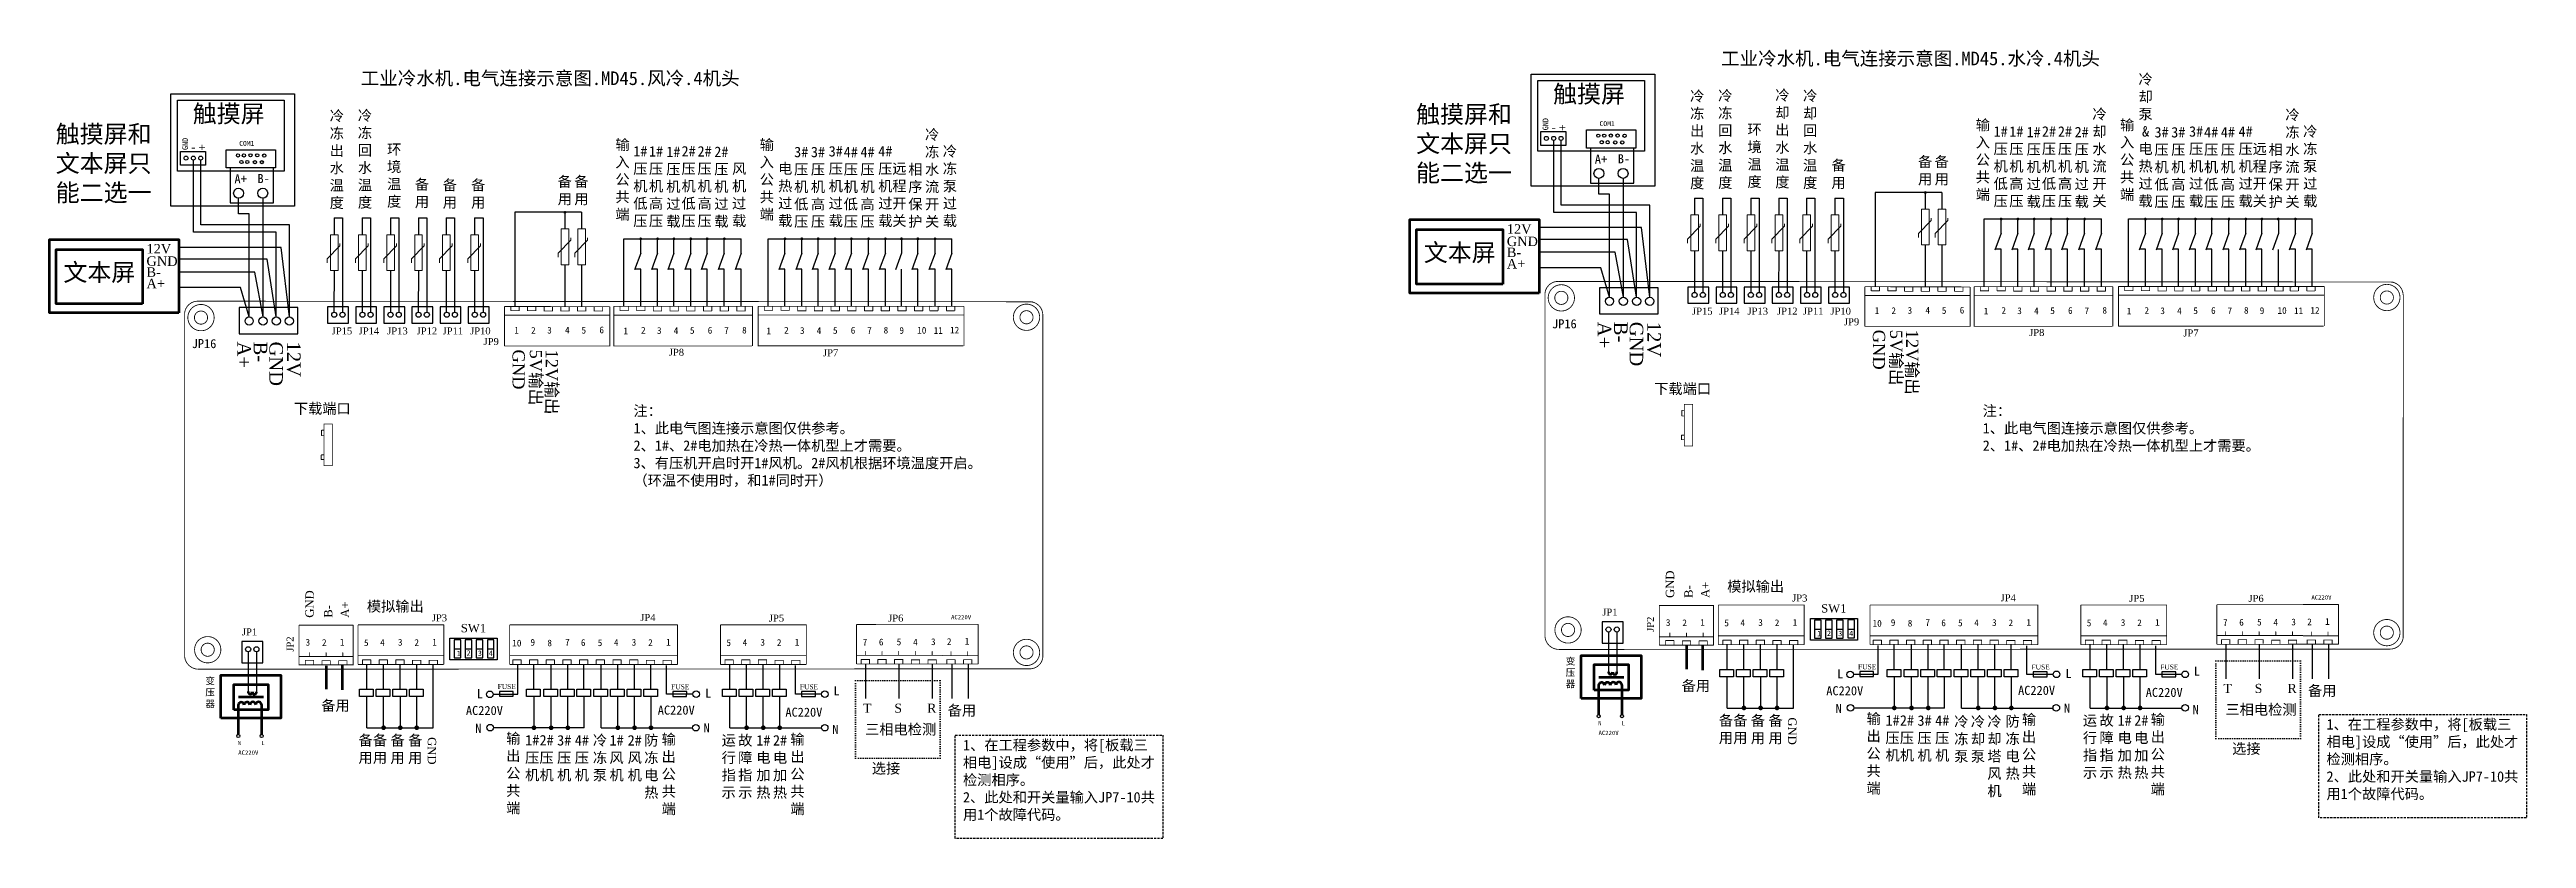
# Model space of a CAD drawing. Extents: x 13486 to 20536, y -504 to 1741.
import ezdxf

# ---------------------------------------------------------------- set-up
doc = ezdxf.new("R2010")
doc.units = 0
for name, pattern in [('ACAD_ISO07W100', [3, 0, -3]), ('DASHED2', [9.525, 6.35, -3.175]), ('DOT', [6.35, 0, -6.35])]:
    doc.linetypes.add(name, pattern=pattern)
doc.layers.get('0').update_dxf_attribs({"linetype": 'CONTINUOUS'})
for name, color, linetype in [('BOTTOMSOLDER', 6, 'CONTINUOUS'), ('instruction', 7, 'CONTINUOUS'), ('KEEPOUTLAYER', 6, 'CONTINUOUS'), ('MECHANICAL1', 251, 'CONTINUOUS'), ('TOPOVERLAY', 2, 'CONTINUOUS')]:
    doc.layers.add(name, color=color, linetype=linetype)

msp = doc.modelspace()

# ---------------------------------------------------------------- texts
at = {"linetype": 'ACAD_ISO07W100'}
for s, height, p in [('GND', 16.2, (13879.5, 1455.2)), ('GND', 16.2, (17751.5, 1511.4)), ('+', 24.3, (17803.7, 1510.7)), ('+', 24.3, (13931.7, 1454.5))]:
    msp.add_text(s, height=height, rotation=90, dxfattribs=at).set_placement(p)
for s, height, p in [('-', 24.3, (17758.4, 1507.5)), ('-', 24.3, (13886.4, 1451.2)), ('A+', 25.92, (17883.9, 1416.3)), ('B-', 25.92, (17949.3, 1417.3)), ('A+', 25.92, (14011.9, 1360)), ('B-', 25.92, (14077.3, 1361))]:
    msp.add_text(s, height=height, dxfattribs=at).set_placement(p)
at = {"char_height": 13.78, "attachment_point": 1}
for insert in [(14025.5, 1480.9), (17897.5, 1537.2)]:
    msp.add_mtext('COM1', dxfattribs=dict(at, insert=insert))
at = {"layer": 'BOTTOMSOLDER', "color": 7, "linetype": 'Continuous'}
for s, insert, char_height, width, attachment_point in [('{\\fSimSun|b0|i0|c134|p54;工业冷水机.电气连接示意图.MD45.水冷.4机头}', (18243.5, 1735), 38.579, 1577.097, 1), ('{\\fSimSun|b0|i0|c134|p54;工业冷水机.电气连接示意图.MD45.风冷.4机头}', (14371.5, 1678.8), 38.579, 1577.097, 1), ('{\\fSimSun|b0|i0|c134|p54;触摸屏}', (17765.2, 1639.8), 49.999, 324.659, 1), ('{\\fSimSun|b0|i0|c134|p54;冷冻出水温度}', (18175.4, 1343.2), 29.676, 8.736, 8), ('{\\fSimSun|b0|i0|c134|p54;冷冻回水温度}', (18255.4, 1344.4), 29.676, 8.736, 8), ('{\\fSimSun|b0|i0|c134|p54;冷却出水温度}', (18417.9, 1345.8), 29.676, 8.736, 8), ('{\\fSimSun|b0|i0|c134|p54;冷却回水温度}', (18497, 1344.1), 29.676, 8.736, 8), ('{\\fSimSun|b0|i0|c134|p54;冷却泵\\P&\\P电热过载}', (19451.7, 1292.2), 29.676, 8.736, 8), ('{\\fSimSun|b0|i0|c134|p54;触摸屏}', (13893.2, 1583.5), 49.999, 324.659, 1), ('{\\fSimSun|b0|i0|c134|p54;冷冻出水温度}', (14303.3, 1287), 29.676, 8.736, 8), ('{\\fSimSun|b0|i0|c134|p54;冷冻回水温度}', (14383.4, 1288.1), 29.676, 8.736, 8), ('{\\fSimSun|b0|i0|c134|p54;触摸屏和文本屏只能二选一}', (17375.3, 1582.1), 49.999, 324.659, 1), ('{\\fSimSun|b0|i0|c134|p54;冷却水流开关}', (19320.6, 1292), 29.676, 8.736, 8), ('{\\fSimSun|b0|i0|c134|p54;冷冻水流开关}', (19869.8, 1289.9), 29.676, 8.736, 8), ('{\\fSimSun|b0|i0|c134|p54;触摸屏和文本屏只能二选一}', (13503.2, 1525.8), 49.999, 324.659, 1), ('{\\fSimSun|b0|i0|c134|p54;输入公共端}', (15116.6, 1485.2), 29.676, 8.736, 2), ('{\\fSimSun|b0|i0|c134|p54;输入公共端}', (15527.3, 1485.2), 29.676, 8.736, 2), ('{\\fSimSun|b0|i0|c134|p54;冷冻水流开关}', (15997.8, 1233.7), 29.676, 8.736, 8), ('{\\fSimSun|b0|i0|c134|p54;环境温度}', (18338.7, 1347.1), 29.676, 8.736, 8), ('{\\fSimSun|b0|i0|c134|p54;输入公共端}', (18988.6, 1541.4), 29.676, 8.736, 2), ('{\\fSimSun|b0|i0|c134|p54;1#压机低压}', (19039.4, 1292.1), 29.676, 8.736, 8), ('{\\fSimSun|b0|i0|c134|p54;1#压机高压}', (19084, 1291.9), 29.676, 8.736, 8), ('{\\fSimSun|b0|i0|c134|p54;1#压机过载}', (19133.3, 1290.4), 29.676, 8.736, 8), ('{\\fSimSun|b0|i0|c134|p54;2#压机低压}', (19176.8, 1292.1), 29.676, 8.736, 8), ('{\\fSimSun|b0|i0|c134|p54;2#压机高压}', (19222.3, 1291.9), 29.676, 8.736, 8), ('{\\fSimSun|b0|i0|c134|p54;2#压机过载}', (19269.9, 1290.4), 29.676, 8.736, 8), ('{\\fSimSun|b0|i0|c134|p54;输入公共端}', (19399.3, 1541.4), 29.676, 8.736, 2), ('{\\fSimSun|b0|i0|c134|p54;3#压机低压}', (19497.2, 1289.9), 29.676, 8.736, 8), ('{\\fSimSun|b0|i0|c134|p54;3#压机高压}', (19544.9, 1289.9), 29.676, 8.736, 8), ('{\\fSimSun|b0|i0|c134|p54;3#压机过载}', (19595.5, 1292), 29.676, 8.736, 8), ('{\\fSimSun|b0|i0|c134|p54;4#压机低压}', (19638.3, 1289.9), 29.676, 8.736, 8), ('{\\fSimSun|b0|i0|c134|p54;4#压机高压}', (19685.9, 1289.9), 29.676, 8.736, 8), ('{\\fSimSun|b0|i0|c134|p54;4#压机过载}', (19736.6, 1292), 29.676, 8.736, 8), ('{\\fSimSun|b0|i0|c134|p54;冷冻泵过载}', (19920.4, 1292), 29.676, 8.736, 8), ('{\\fSimSun|b0|i0|c134|p54;环境温度}', (14466.6, 1290.8), 29.676, 8.736, 8), ('{\\fSimSun|b0|i0|c134|p54;1#压机低压}', (15167.4, 1235.8), 29.676, 8.736, 8), ('{\\fSimSun|b0|i0|c134|p54;1#压机高压}', (15212, 1235.6), 29.676, 8.736, 8), ('{\\fSimSun|b0|i0|c134|p54;1#压机过载}', (15261.3, 1234.2), 29.676, 8.736, 8), ('{\\fSimSun|b0|i0|c134|p54;2#压机低压}', (15304.7, 1235.8), 29.676, 8.736, 8), ('{\\fSimSun|b0|i0|c134|p54;2#压机高压}', (15350.2, 1235.6), 29.676, 8.736, 8), ('{\\fSimSun|b0|i0|c134|p54;2#压机过载}', (15397.9, 1234.2), 29.676, 8.736, 8), ('{\\fSimSun|b0|i0|c134|p54;风机过载}', (15448.5, 1235.7), 29.676, 8.736, 8), ('{\\fSimSun|b0|i0|c134|p54;电热过载}', (15579.7, 1236), 29.676, 8.736, 8), ('{\\fSimSun|b0|i0|c134|p54;3#压机低压}', (15625.2, 1233.7), 29.676, 8.736, 8), ('{\\fSimSun|b0|i0|c134|p54;3#压机高压}', (15672.9, 1233.7), 29.676, 8.736, 8), ('{\\fSimSun|b0|i0|c134|p54;3#压机过载}', (15723.5, 1235.7), 29.676, 8.736, 8), ('{\\fSimSun|b0|i0|c134|p54;4#压机低压}', (15766.3, 1233.7), 29.676, 8.736, 8), ('{\\fSimSun|b0|i0|c134|p54;4#压机高压}', (15813.9, 1233.7), 29.676, 8.736, 8), ('{\\fSimSun|b0|i0|c134|p54;4#压机过载}', (15864.6, 1235.7), 29.676, 8.736, 8), ('{\\fSimSun|b0|i0|c134|p54;远程开关}', (15904.6, 1236), 29.676, 8.736, 8), ('{\\fSimSun|b0|i0|c134|p54;相序保护}', (15950.1, 1233.7), 29.676, 8.736, 8), ('{\\fSimSun|b0|i0|c134|p54;冷冻泵过载}', (16048.4, 1235.7), 29.676, 8.736, 8), ('{\\fSimSun|b0|i0|c134|p54;备用}', (18577.8, 1344.1), 29.676, 8.736, 8), ('{\\fSimSun|b0|i0|c134|p54;备用}', (18824.2, 1354.1), 29.676, 8.736, 8), ('{\\fSimSun|b0|i0|c134|p54;备用}', (18871.5, 1354.1), 29.676, 8.736, 8), ('{\\fSimSun|b0|i0|c134|p54;远程开关}', (19776.6, 1292.2), 29.676, 8.736, 8), ('{\\fSimSun|b0|i0|c134|p54;相序保护}', (19822.1, 1289.9), 29.676, 8.736, 8), ('{\\fSimSun|b0|i0|c134|p54;备用}', (14545.8, 1289.5), 29.676, 8.736, 8), ('{\\fSimSun|b0|i0|c134|p54;备用}', (14625, 1287.8), 29.676, 8.736, 8), ('{\\fSimSun|b0|i0|c134|p54;备用}', (14705.8, 1287.8), 29.676, 8.736, 8), ('{\\fSimSun|b0|i0|c134|p54;备用}', (14952.2, 1297.8), 29.676, 8.736, 8), ('{\\fSimSun|b0|i0|c134|p54;备用}', (14999.5, 1297.8), 29.676, 8.736, 8), ('{\\fSimSun|b0|i0|c134|p54;文本屏}', (13525.1, 1132.4), 49.999, 324.659, 1), ('{\\fSimSun|b0|i0|c134|p54;文本屏}', (17397.2, 1188.6), 49.999, 324.659, 1), ('JP16', (13890.2, 917.3), 25.78, 115.325, 1), ('JP16', (17762.3, 973.6), 25.78, 115.325, 1), ('{\\fSimSun|b0|i0|c134|p54;下载端口}', (18053, 790.8), 29.676, 192.699, 1), ('{\\fSimSun|b0|i0|c134|p54;下载端口}', (14181, 734.5), 29.676, 192.699, 1), ('\\pt178.06;{\\fSimSun|b0|i0|c134|p54;注：\\P1、此电气图连接示意图仅供参考。\\P2、1#、2#电加热在冷热一体机型上才需要。\\P3、有压机开启时开1#风机。2#风机根据环境温度开启。（环温不使用时，和1#同时开）}', (15147.7, 727.9), 29.676, 1067.728, 1), ('\\pt178.06;{\\fSimSun|b0|i0|c134|p54;注：\\P1、此电气图连接示意图仅供参考。\\P2、1#、2#电加热在冷热一体机型上才需要。}', (18988.1, 727.9), 29.676, 1067.728, 1), ('{\\fSimSun|b0|i0|c134|p54;模拟输出}', (18260.8, 228), 29.676, 243.309, 1), ('{\\fSimSun|b0|i0|c134|p54;模拟输出}', (14388.8, 171.7), 29.676, 243.309, 1), ('{\\fSimSun|b0|i0|c134|p54;变压器}', (17814.8, 10.1), 19.423, 5.718, 2), ('{\\fSimSun|b0|i0|c134|p54;变压器}', (13942.8, -46.1), 19.423, 5.718, 2), ('{\\fSimSun|b0|i0|c134|p54;备用}', (18131.2, -54.4), 29.676, 157.36, 1), ('AC220V', (18542.8, -70.6), 25.78, 8.736, 1), ('L', (18573.9, -22.6), 25.8, 8.736, 1), ('AC220V', (19088.8, -69.5), 25.78, 8.736, 1), ('L', (19223.9, -21.5), 25.8, 8.736, 1), ('L', (19589, -14.6), 25.8, 8.736, 1), ('{\\fSimSun|b0|i0|c134|p54;备用}', (19914, -68.3), 29.676, 157.36, 1), ('{\\fSimSun|b0|i0|c134|p54;备用}', (14259.1, -110.7), 29.676, 157.36, 1), ('AC220V', (14670.8, -126.8), 25.78, 8.736, 1), ('L', (14701.9, -78.9), 25.8, 8.736, 1), ('AC220V', (15216.8, -125.7), 25.78, 8.736, 1), ('L', (15351.9, -77.8), 25.8, 8.736, 1), ('AC220V', (15580.1, -131.6), 25.78, 8.736, 1), ('L', (15717, -70.8), 25.8, 8.736, 1), ('{\\fSimSun|b0|i0|c134|p54;备用}', (16042, -124.6), 29.676, 157.36, 1), ('N', (18569.4, -121.3), 25.8, 8.736, 1), ('N', (19219.3, -120.2), 25.8, 8.736, 1), ('AC220V', (19452.1, -75.3), 25.78, 8.736, 1), ('N', (19585.7, -124.4), 25.8, 8.736, 1), ('{\\fSimSun|b0|i0|c134|p54;三相电检测}', (19679, -122.1), 29.676, 243.309, 1), ('{\\fSimSun|b0|i0|c134|p54;备用}', (14385.2, -209.4), 29.676, 8.736, 2), ('{\\fSimSun|b0|i0|c134|p54;备用}', (14426.3, -209.4), 29.676, 8.736, 2), ('{\\fSimSun|b0|i0|c134|p54;备用}', (14476.2, -209.7), 29.676, 8.736, 2), ('{\\fSimSun|b0|i0|c134|p54;备用}', (14526.5, -209.7), 29.676, 8.736, 2), ('N', (14697.3, -177.6), 25.8, 8.736, 1), ('{\\fSimSun|b0|i0|c134|p54;输出公共端}', (14805.6, -204.3), 29.676, 8.736, 2), ('{\\fSimSun|b0|i0|c134|p54;1#压机}', (14859.4, -209.4), 29.676, 8.736, 2), ('{\\fSimSun|b0|i0|c134|p54;2#压机}', (14900.5, -209.4), 29.676, 8.736, 2), ('{\\fSimSun|b0|i0|c134|p54;3#压机}', (14950.5, -209.7), 29.676, 8.736, 2), ('{\\fSimSun|b0|i0|c134|p54;4#压机}', (15000.8, -209.7), 29.676, 8.736, 2), ('{\\fSimSun|b0|i0|c134|p54;冷冻泵}', (15052.4, -209.7), 29.676, 8.736, 2), ('{\\fSimSun|b0|i0|c134|p54;1#风机}', (15099.6, -209.7), 29.676, 8.736, 2), ('{\\fSimSun|b0|i0|c134|p54;2#风机}', (15151.3, -209.7), 29.676, 8.736, 2), ('{\\fSimSun|b0|i0|c134|p54;防冻电热}', (15198.6, -209.7), 29.676, 8.736, 2), ('{\\fSimSun|b0|i0|c134|p54;输出公共端}', (15248.1, -206.8), 29.676, 8.736, 2), ('N', (15347.3, -176.5), 25.8, 8.736, 1), ('{\\fSimSun|b0|i0|c134|p54;运行指示}', (15418.8, -209.7), 29.676, 8.736, 2), ('{\\fSimSun|b0|i0|c134|p54;故障指示}', (15466, -209.7), 29.676, 8.736, 2), ('{\\fSimSun|b0|i0|c134|p54;1#电加热}', (15517.6, -209.7), 29.676, 8.736, 2), ('{\\fSimSun|b0|i0|c134|p54;2#电加热}', (15564.9, -209.7), 29.676, 8.736, 2), ('{\\fSimSun|b0|i0|c134|p54;输出公共端}', (15614.5, -206.8), 29.676, 8.736, 2), ('N', (15713.7, -180.6), 25.8, 8.736, 1), ('{\\fSimSun|b0|i0|c134|p54;三相电检测}', (15807, -178.4), 29.676, 243.309, 1), ('{\\fSimSun|b0|i0|c134|p54;备用}', (18257.2, -153.1), 29.676, 8.736, 2), ('{\\fSimSun|b0|i0|c134|p54;备用}', (18298.3, -153.1), 29.676, 8.736, 2), ('{\\fSimSun|b0|i0|c134|p54;备用}', (18348.3, -153.5), 29.676, 8.736, 2), ('{\\fSimSun|b0|i0|c134|p54;备用}', (18398.5, -153.5), 29.676, 8.736, 2), ('{\\fSimSun|b0|i0|c134|p54;输出公共端}', (18677.6, -148.1), 29.676, 8.736, 2), ('{\\fSimSun|b0|i0|c134|p54;1#压机}', (18731.5, -153.1), 29.676, 8.736, 2), ('{\\fSimSun|b0|i0|c134|p54;2#压机}', (18772.5, -153.1), 29.676, 8.736, 2), ('{\\fSimSun|b0|i0|c134|p54;3#压机}', (18822.5, -153.5), 29.676, 8.736, 2), ('{\\fSimSun|b0|i0|c134|p54;4#压机}', (18872.8, -153.5), 29.676, 8.736, 2), ('{\\fSimSun|b0|i0|c134|p54;冷冻泵}', (18927.2, -156.4), 29.676, 8.736, 2), ('{\\fSimSun|b0|i0|c134|p54;冷却泵}', (18974.5, -156.4), 29.676, 8.736, 2), ('{\\fSimSun|b0|i0|c134|p54;冷却塔风机}', (19021.6, -155.9), 29.676, 8.736, 2), ('{\\fSimSun|b0|i0|c134|p54;防冻电热}', (19073.4, -155.7), 29.676, 8.736, 2), ('{\\fSimSun|b0|i0|c134|p54;输出公共端}', (19120.1, -150.5), 29.676, 8.736, 2), ('{\\fSimSun|b0|i0|c134|p54;运行指示}', (19293.5, -153.1), 29.676, 8.736, 2), ('{\\fSimSun|b0|i0|c134|p54;故障指示}', (19340.8, -153.1), 29.676, 8.736, 2), ('{\\fSimSun|b0|i0|c134|p54;1#电加热}', (19392.3, -153.1), 29.676, 8.736, 2), ('{\\fSimSun|b0|i0|c134|p54;2#电加热}', (19439.6, -153.1), 29.676, 8.736, 2), ('{\\fSimSun|b0|i0|c134|p54;输出公共端}', (19486.5, -150.5), 29.676, 8.736, 2), ('\\pt178.06;{\\fSimSun|b0|i0|c134|p54;1、在工程参数中，将[板载三相电]设成“使用”后，此处才检测相序。\\P2、此处和开关量输入JP7-10共用1个故障代码。}', (19966.6, -164.3), 29.676, 550.852, 1), ('\\pt178.06;{\\fSimSun|b0|i0|c134|p54;1、在工程参数中，将[板载三相电]设成“使用”后，此处才检测相序。\\P2、此处和开关量输入JP7-10共用1个故障代码。}', (16085.6, -223.3), 29.676, 550.852, 1), ('{\\fSimSun|b0|i0|c134|p54;选接}', (19698, -233.3), 29.676, 173.193, 1), ('{\\fSimSun|b0|i0|c134|p54;选接}', (15826, -289.5), 29.676, 173.193, 1)]:
    msp.add_mtext(s, dxfattribs=dict(at, insert=insert, char_height=char_height, width=width, attachment_point=attachment_point))
at = {"layer": 'BOTTOMSOLDER', "color": 7, "linetype": 'Continuous', "attachment_point": 1}
for s, insert, char_height, width, rotation in [('{\\fTimes New Roman|b0|i0|c186|p18;\\H0.875x;\\C0;GND}', (17633.6, 1209), 30.894, 9.094, 359.86137), ('{\\fTimes New Roman|b0|i0|c186|p18;\\H0.875x;\\C0;12V}', (17633.6, 1244.2), 30.894, 9.094, 359.86137), ('{\\fTimes New Roman|b0|i0|c186|p18;\\H0.875x;\\C0;GND}', (13761.6, 1152.7), 30.894, 9.094, 359.86137), ('{\\fTimes New Roman|b0|i0|c186|p18;\\H0.875x;\\C0;12V}', (13761.6, 1187.9), 30.894, 9.094, 359.86137), ('{\\fTimes New Roman|b0|i0|c186|p18;\\H0.875x;\\C0;A+}', (17633.6, 1145.1), 30.894, 9.094, 359.86137), ('{\\fTimes New Roman|b0|i0|c186|p18;\\H0.875x;\\C0;B-}', (17633.6, 1177.7), 30.894, 9.094, 359.86137), ('{\\fTimes New Roman|b0|i0|c186|p18;\\H0.875x;\\C0;A+}', (13761.6, 1088.8), 30.894, 9.094, 359.86137), ('{\\fTimes New Roman|b0|i0|c186|p18;\\H0.875x;\\C0;B-}', (13761.6, 1121.4), 30.894, 9.094, 359.86137), ('{\\fTimes New Roman|b0|i0|c186|p18;\\H0.875x;\\C0;JP15}', (18160.8, 1006.8), 22.702, 6.683, 359.86137), ('{\\fTimes New Roman|b0|i0|c186|p18;\\H0.875x;\\C0;JP14}', (18237.6, 1006.8), 22.702, 6.683, 359.86137), ('{\\fTimes New Roman|b0|i0|c186|p18;\\H0.875x;\\C0;JP13}', (18318.7, 1006.8), 22.702, 6.683, 359.86137), ('{\\fTimes New Roman|b0|i0|c186|p18;\\H0.875x;\\C0;JP12}', (18402.7, 1006.8), 22.702, 6.683, 359.86137), ('{\\fTimes New Roman|b0|i0|c186|p18;\\H0.875x;\\C0;JP11}', (18476.5, 1006.8), 22.702, 6.683, 359.86137), ('{\\fTimes New Roman|b0|i0|c186|p18;\\H0.875x;\\C0;JP10}', (18554.7, 1006.8), 22.702, 6.683, 359.86137), ('{\\fTimes New Roman|b0|i0|c186|p18;\\H0.875x;\\C0;JP15}', (14288.8, 950.5), 22.702, 6.683, 359.86137), ('{\\fTimes New Roman|b0|i0|c186|p18;\\H0.875x;\\C0;JP14}', (14365.6, 950.5), 22.702, 6.683, 359.86137), ('{\\fTimes New Roman|b0|i0|c186|p18;\\H0.875x;\\C0;JP13}', (14446.7, 950.5), 22.702, 6.683, 359.86137), ('{\\fTimes New Roman|b0|i0|c186|p18;\\H0.875x;\\C0;JP12}', (14530.6, 950.5), 22.702, 6.683, 359.86137), ('{\\fTimes New Roman|b0|i0|c186|p18;\\H0.875x;\\C0;JP11}', (14604.5, 950.5), 22.702, 6.683, 359.86137), ('{\\fTimes New Roman|b0|i0|c186|p18;\\H0.875x;\\C0;JP10}', (14682.7, 950.5), 22.702, 6.683, 359.86137), ('{\\fTimes New Roman|b0|i0|c186|p18;\\H0.875x;\\C0;JP9}', (14721.1, 920.2), 22.702, 6.683, 359.86137), ('{\\fTimes New Roman|b0|i0|c186|p18;\\H0.875x;\\C0;A+}', (17930.7, 966.3), 44.134, 12.992, 269.86137), ('{\\fTimes New Roman|b0|i0|c186|p18;\\H0.875x;\\C0;B-}', (17977.3, 966.3), 44.134, 12.992, 269.86137), ('{\\fTimes New Roman|b0|i0|c186|p18;\\H0.875x;\\C0;GND}', (18022, 966.3), 44.134, 12.992, 269.86137), ('{\\fTimes New Roman|b0|i0|c186|p18;\\H0.875x;\\C0;12V}', (18072.3, 966.3), 44.134, 12.992, 269.86137), ('{\\fTimes New Roman|b0|i0|c186|p18;\\H0.875x;\\C0;JP9}', (18593.2, 976.5), 22.702, 6.683, 359.86137), ('{\\fTimes New Roman|b0|i0|c186|p18;\\H0.875x;\\C0;GND}', (18710.4, 943.8), 39.72, 265.959, 269.86137), ('{\\fTimes New Roman|b0|i0|c186|p18;\\H0.875x;\\C0;5V\\fSimSun|b0|i0|c134|p2;输出}', (18759.6, 943.8), 39.72, 265.959, 269.86137), ('{\\fTimes New Roman|b0|i0|c186|p18;\\H0.875x;\\C0;12V\\fSimSun|b0|i0|c134|p2;输出}', (18805, 943.8), 39.72, 265.959, 269.86137), ('{\\fTimes New Roman|b0|i0|c186|p18;\\H0.875x;\\C0;JP8}', (19120.3, 945.9), 22.702, 6.683, 359.86137), ('{\\fTimes New Roman|b0|i0|c186|p18;\\H0.875x;\\C0;JP7}', (19559.2, 944.6), 22.702, 6.683, 359.86137), ('{\\fTimes New Roman|b0|i0|c186|p18;\\H0.875x;\\C0;A+}', (14058.7, 910), 44.134, 12.992, 269.86137), ('{\\fTimes New Roman|b0|i0|c186|p18;\\H0.875x;\\C0;B-}', (14105.3, 910), 44.134, 12.992, 269.86137), ('{\\fTimes New Roman|b0|i0|c186|p18;\\H0.875x;\\C0;GND}', (14150, 910), 44.134, 12.992, 269.86137), ('{\\fTimes New Roman|b0|i0|c186|p18;\\H0.875x;\\C0;12V}', (14200.3, 910), 44.134, 12.992, 269.86137), ('{\\fTimes New Roman|b0|i0|c186|p18;\\H0.875x;\\C0;GND}', (14838.4, 887.5), 39.72, 265.959, 269.86137), ('{\\fTimes New Roman|b0|i0|c186|p18;\\H0.875x;\\C0;5V\\fSimSun|b0|i0|c134|p2;输出}', (14887.6, 887.5), 39.72, 265.959, 269.86137), ('{\\fTimes New Roman|b0|i0|c186|p18;\\H0.875x;\\C0;12V\\fSimSun|b0|i0|c134|p2;输出}', (14932.9, 887.5), 39.72, 265.959, 269.86137), ('{\\fTimes New Roman|b0|i0|c186|p18;\\H0.875x;\\C0;JP8}', (15248.3, 889.7), 22.702, 6.683, 359.86137), ('{\\fTimes New Roman|b0|i0|c186|p18;\\H0.875x;\\C0;JP7}', (15687.2, 888.3), 22.702, 6.683, 359.86137), ('{\\fTimes New Roman|b0|i0|c186|p18;\\H0.875x;\\C0;GND}', (18085.9, 180.6), 27.243, 8.02, 89.86137), ('{\\fTimes New Roman|b0|i0|c186|p18;\\H0.875x;\\C0;B-}', (18138.9, 180.6), 27.243, 8.02, 89.86137), ('{\\fTimes New Roman|b0|i0|c186|p18;\\H0.875x;\\C0;A+}', (18186.5, 180.6), 27.243, 8.02, 89.86137), ('{\\fTimes New Roman|b0|i0|c186|p18;\\H0.875x;\\C0;GND}', (14213.8, 124.3), 27.243, 8.02, 89.86137), ('{\\fTimes New Roman|b0|i0|c186|p18;\\H0.875x;\\C0;B-}', (14266.8, 124.3), 27.243, 8.02, 89.86137), ('{\\fTimes New Roman|b0|i0|c186|p18;\\H0.875x;\\C0;A+}', (14314.5, 124.3), 27.243, 8.02, 89.86137), ('{\\fTimes New Roman|b0|i0|c186|p18;\\H0.875x;\\C0;JP1}', (17905.3, 150.2), 22.702, 6.683, 359.86137), ('{\\fTimes New Roman|b0|i0|c186|p18;\\H0.875x;\\C0;JP3}', (18445.7, 190.4), 22.702, 6.683, 359.86137), ('{\\fTimes New Roman|b0|i0|c186|p18;\\H0.875x;\\C0;SW1}', (18528.3, 162.9), 27.243, 8.02, 359.86137), ('{\\fTimes New Roman|b0|i0|c186|p18;\\H0.875x;\\C0;JP4}', (19039.2, 191.2), 22.702, 6.683, 359.86137), ('{\\fTimes New Roman|b0|i0|c186|p18;\\H0.875x;\\C0;JP5}', (19405.2, 189.4), 22.702, 6.683, 359.86137), ('{\\fTimes New Roman|b0|i0|c186|p18;\\H0.875x;\\C0;JP6}', (19744.6, 189.4), 22.702, 6.683, 359.86137), ('{\\fTimes New Roman|b0|i0|c186|p18;\\H0.875x;\\C0;JP1}', (14033.3, 94), 22.702, 6.683, 359.86137), ('{\\fTimes New Roman|b0|i0|c186|p18;\\H0.875x;\\C0;JP3}', (14573.7, 134.1), 22.702, 6.683, 359.86137), ('{\\fTimes New Roman|b0|i0|c186|p18;\\H0.875x;\\C0;SW1}', (14656.3, 106.7), 27.243, 8.02, 359.86137), ('{\\fTimes New Roman|b0|i0|c186|p18;\\H0.875x;\\C0;JP4}', (15167.2, 135), 22.702, 6.683, 359.86137), ('{\\fTimes New Roman|b0|i0|c186|p18;\\H0.875x;\\C0;JP5}', (15533.2, 133.1), 22.702, 6.683, 359.86137), ('{\\fTimes New Roman|b0|i0|c186|p18;\\H0.875x;\\C0;JP6}', (15872.6, 133.1), 22.702, 6.683, 359.86137), ('{\\fTimes New Roman|b0|i0|c186|p18;\\H0.875x;\\C0;JP2}', (18032.2, 83.9), 22.702, 6.683, 89.86137), ('{\\fTimes New Roman|b0|i0|c186|p18;\\H0.875x;\\C0;JP2}', (14160.2, 27.7), 22.702, 6.683, 89.86137), ('{\\fTimes New Roman|b0|i0|c186|p18;\\H0.875x;\\C0;FUSE}', (14761.1, -64.7), 15.892, 4.678, 359.86137), ('{\\fTimes New Roman|b0|i0|c186|p18;\\H0.875x;\\C0;FUSE}', (15255, -65.3), 15.892, 4.678, 359.86137), ('{\\fTimes New Roman|b0|i0|c186|p18;\\H0.875x;\\C0;FUSE}', (15621.4, -65.3), 15.892, 4.678, 359.86137), ('{\\fTimes New Roman|b0|i0|c186|p18;\\H0.875x;\\C0;FUSE}', (18633.1, -8.4), 15.892, 4.678, 359.86137), ('{\\fTimes New Roman|b0|i0|c186|p18;\\H0.875x;\\C0;FUSE}', (19127, -9), 15.892, 4.678, 359.86137), ('{\\fTimes New Roman|b0|i0|c186|p18;\\H0.875x;\\C0;FUSE}', (19493.4, -9), 15.892, 4.678, 359.86137), ('{\\fTimes New Roman|b0|i0|c186|p18;\\H0.875x;\\C0;T}', (19673.1, -63.9), 29.676, 8.736, 359.86137), ('{\\fTimes New Roman|b0|i0|c186|p18;\\H0.875x;\\C0;S}', (19762.3, -63.9), 29.676, 8.736, 359.86137), ('{\\fTimes New Roman|b0|i0|c186|p18;\\H0.875x;\\C0;R}', (19855.9, -63.9), 29.676, 8.736, 359.86137), ('{\\fTimes New Roman|b0|i0|c186|p18;\\H0.875x;\\C0;T}', (15801.1, -120.2), 29.676, 8.736, 359.86137), ('{\\fTimes New Roman|b0|i0|c186|p18;\\H0.875x;\\C0;S}', (15890.2, -120.2), 29.676, 8.736, 359.86137), ('{\\fTimes New Roman|b0|i0|c186|p18;\\H0.875x;\\C0;R}', (15983.8, -120.2), 29.676, 8.736, 359.86137), ('{\\fTimes New Roman|b0|i0|c186|p18;\\H0.875x;\\C0;GND}', (18458.1, -159.4), 27.243, 8.02, 269.86137), ('{\\fTimes New Roman|b0|i0|c186|p18;\\H0.875x;\\C0;GND}', (14586.1, -215.6), 27.243, 8.02, 269.86137)]:
    msp.add_mtext(s, dxfattribs=dict(at, insert=insert, char_height=char_height, width=width, rotation=rotation))
at = {"layer": 'BOTTOMSOLDER', "color": 0, "linetype": 'Continuous', "width": 4.129, "attachment_point": 1}
for s, insert, char_height in [('AC220V', (19923.7, 188.3), 12.18), ('AC220V', (16051.7, 132), 12.18), ('N', (17893.5, -169.8), 12.2), ('AC220V', (17894.7, -197.3), 12.18), ('L', (17960.7, -169.8), 12.2), ('N', (14021.4, -226.1), 12.2), ('AC220V', (14022.7, -253.5), 12.18), ('L', (14088.7, -226.1), 12.2)]:
    msp.add_mtext(s, dxfattribs=dict(at, insert=insert, char_height=char_height))
at = {"layer": 'TOPOVERLAY', "color": 7}
for s, height, p in [('1', 19.2, (18680.6, 988.8)), ('2', 19.2, (18728.2, 988.6)), ('3', 19.2, (18774.3, 989.2)), ('4', 19.2, (18825, 989.6)), ('5', 19.2, (18871.8, 989)), ('6', 19.2, (18922.7, 990)), ('1', 19.2, (18991, 987.2)), ('2', 19.2, (19041.4, 989.1)), ('3', 19.2, (19086.6, 988.2)), ('4', 19.2, (19134.3, 987.9)), ('5', 19.2, (19180.4, 988.5)), ('6', 19.2, (19231, 989)), ('7', 19.2, (19277.9, 988.4)), ('8', 19.2, (19328.8, 989.4)), ('1', 19.2, (19398.1, 987.2)), ('2', 19.2, (19448.5, 989.1)), ('3', 19.2, (19493.7, 988.2)), ('4', 19.2, (19541.4, 987.9)), ('5', 19.2, (19587.5, 988.5)), ('6', 19.2, (19638.1, 989)), ('7', 19.2, (19685, 988.4)), ('8', 19.2, (19731.7, 989.4)), ('9', 19.2, (19776.6, 988.5)), ('10', 19.23, (19827.2, 989)), ('11', 19.23, (19874.1, 988.4)), ('12', 19.23, (19920.8, 989.4)), ('1', 19.2, (14808.5, 932.6)), ('2', 19.2, (14856.2, 932.3)), ('3', 19.2, (14902.3, 932.9)), ('4', 19.2, (14953, 933.4)), ('5', 19.2, (14999.8, 932.8)), ('6', 19.2, (15050.7, 933.8)), ('1', 19.2, (15119, 931)), ('2', 19.2, (15169.3, 932.9)), ('3', 19.2, (15214.6, 931.9)), ('4', 19.2, (15262.3, 931.7)), ('5', 19.2, (15308.4, 932.3)), ('6', 19.2, (15359, 932.7)), ('7', 19.2, (15405.9, 932.1)), ('8', 19.2, (15456.8, 933.1)), ('1', 19.2, (15526.1, 931)), ('2', 19.2, (15576.4, 932.9)), ('3', 19.2, (15621.7, 931.9)), ('4', 19.2, (15669.3, 931.7)), ('5', 19.2, (15715.5, 932.3)), ('6', 19.2, (15766.1, 932.7)), ('7', 19.2, (15812.9, 932.1)), ('8', 19.2, (15859.7, 933.1)), ('9', 19.2, (15904.6, 932.3)), ('10', 19.23, (15955.2, 932.7)), ('11', 19.23, (16002.1, 932.1)), ('12', 19.23, (16048.8, 933.1)), ('3', 19.2, (18086.3, 101)), ('2', 19.2, (18133.2, 100.3)), ('1 ', 19.23, (18184.1, 101.3)), ('5', 19.2, (18252.6, 99.9)), ('4', 19.2, (18298.7, 100.5)), ('3', 19.2, (18349.3, 101)), ('2', 19.2, (18396.2, 100.3)), ('1 ', 19.23, (18447.1, 101.3)), ('1 ', 15.38, (18516.6, 71.4)), ('2', 15.4, (18544.7, 72.4)), ('3', 15.4, (18576.8, 71.8)), ('4', 15.4, (18607.9, 71.9)), ('10', 19.23, (18674.6, 98.7)), ('9', 19.2, (18726.5, 100.8)), ('8', 19.2, (18774.7, 99.2)), ('7', 19.2, (18825, 101.1)), ('6', 19.2, (18870.2, 100.2)), ('5', 19.2, (18917.9, 99.9)), ('4', 19.2, (18964, 100.5)), ('3', 19.2, (19014.7, 101)), ('2', 19.2, (19061.5, 100.3)), ('1 ', 19.23, (19112.4, 101.3)), ('5', 19.2, (19284.3, 99.9)), ('4', 19.2, (19330.4, 100.5)), ('3', 19.2, (19381.1, 101)), ('2', 19.2, (19427.9, 100.3)), ('1 ', 19.23, (19478.8, 101.3)), ('7', 19.2, (19672.1, 101.1)), ('6', 19.2, (19718.2, 101.7)), ('5', 19.2, (19768.9, 102.2)), ('4', 19.2, (19815.7, 101.6)), ('3', 19.2, (19866.6, 102.6)), ('2', 19.2, (19911.8, 103)), ('1 ', 19.23, (19962.7, 104)), ('3', 19.2, (14214.3, 44.7)), ('2', 19.2, (14261.2, 44.1)), ('1 ', 19.23, (14312.1, 45.1)), ('5', 19.2, (14380.6, 43.6)), ('4', 19.2, (14426.7, 44.2)), ('3', 19.2, (14477.3, 44.7)), ('2', 19.2, (14524.2, 44.1)), ('1 ', 19.23, (14575.1, 45.1)), ('1 ', 15.38, (14644.6, 15.1)), ('2', 15.4, (14672.6, 16.1)), ('3', 15.4, (14704.8, 15.5)), ('4', 15.4, (14735.9, 15.6)), ('10', 19.23, (14802.6, 42.4)), ('9', 19.2, (14854.5, 44.6)), ('8', 19.2, (14902.7, 42.9)), ('7', 19.2, (14953, 44.8)), ('6', 19.2, (14998.2, 43.9)), ('5', 19.2, (15045.9, 43.6)), ('4', 19.2, (15092, 44.2)), ('3', 19.2, (15142.6, 44.7)), ('2', 19.2, (15189.5, 44.1)), ('1 ', 19.23, (15240.4, 45.1)), ('5', 19.2, (15412.3, 43.6)), ('4', 19.2, (15458.4, 44.2)), ('3', 19.2, (15509, 44.7)), ('2', 19.2, (15555.9, 44.1)), ('1 ', 19.23, (15606.8, 45.1)), ('7', 19.2, (15800.1, 44.9)), ('6', 19.2, (15846.2, 45.5)), ('5', 19.2, (15896.8, 45.9)), ('4', 19.2, (15943.7, 45.3)), ('3', 19.2, (15994.6, 46.3)), ('2', 19.2, (16039.8, 46.8)), ('1 ', 19.23, (16090.7, 47.8))]:
    msp.add_text(s, height=height, dxfattribs=at).set_placement(p)

# ---------------------------------------------------------------- blocks, each defined once
blk = doc.blocks.new('常闭2')
at = {"color": 0}
for p, q in [((1.28, 7.79), (1.28, 5.04)), ((1.28, 1.9), (2.48, 5.21)), ((1.28, 5.04), (2.42, 5.04)), ((1.28, 1.9), (1.28, -0.93))]:
    blk.add_line(p, q, dxfattribs=at)

# ---------------------------------------------------------------- hatches: boundary and pattern name
h = msp.add_hatch(color=256)
edge = h.paths.add_edge_path()
edge.add_arc((14952.7, 1277.9), 4.23, 540, 900)
h = msp.add_hatch(color=256)
edge = h.paths.add_edge_path()
edge.add_arc((18824.7, 1334.1), 4.23, 540, 900)
h = msp.add_hatch(color=256)
edge = h.paths.add_edge_path()
edge.add_arc((15168.3, 1202.5), 4.23, 540, 900)
h = msp.add_hatch(color=256)
edge = h.paths.add_edge_path()
edge.add_arc((15216.3, 1202.5), 4.23, 540, 900)
h = msp.add_hatch(color=256)
edge = h.paths.add_edge_path()
edge.add_arc((15262.8, 1202.5), 4.23, 540, 900)
h = msp.add_hatch(color=256)
edge = h.paths.add_edge_path()
edge.add_arc((15310.8, 1202.5), 4.23, 540, 900)
h = msp.add_hatch(color=256)
edge = h.paths.add_edge_path()
edge.add_arc((15357.3, 1202.5), 4.23, 540, 900)
h = msp.add_hatch(color=256)
edge = h.paths.add_edge_path()
edge.add_arc((15406.3, 1202.5), 4.23, 540, 900)
h = msp.add_hatch(color=256)
edge = h.paths.add_edge_path()
edge.add_arc((15579, 1202.5), 4.23, 540, 900)
h = msp.add_hatch(color=256)
edge = h.paths.add_edge_path()
edge.add_arc((15627, 1202.5), 4.23, 540, 900)
h = msp.add_hatch(color=256)
edge = h.paths.add_edge_path()
edge.add_arc((15673.5, 1202.5), 4.23, 540, 900)
h = msp.add_hatch(color=256)
edge = h.paths.add_edge_path()
edge.add_arc((15721.5, 1202.5), 4.23, 540, 900)
h = msp.add_hatch(color=256)
edge = h.paths.add_edge_path()
edge.add_arc((15768, 1202.5), 4.23, 540, 900)
h = msp.add_hatch(color=256)
edge = h.paths.add_edge_path()
edge.add_arc((15816.9, 1202.5), 4.23, 540, 900)
h = msp.add_hatch(color=256)
edge = h.paths.add_edge_path()
edge.add_arc((15864.8, 1202.5), 4.23, 540, 900)
h = msp.add_hatch(color=256)
edge = h.paths.add_edge_path()
edge.add_arc((15910.7, 1202.5), 4.23, 540, 900)
h = msp.add_hatch(color=256)
edge = h.paths.add_edge_path()
edge.add_arc((15957.2, 1202.5), 4.23, 540, 900)
h = msp.add_hatch(color=256)
edge = h.paths.add_edge_path()
edge.add_arc((16006.1, 1202.5), 4.23, 540, 900)
h = msp.add_hatch(color=256)
edge = h.paths.add_edge_path()
edge.add_arc((19040.3, 1258.8), 4.23, 540, 900)
h = msp.add_hatch(color=256)
edge = h.paths.add_edge_path()
edge.add_arc((19088.3, 1258.8), 4.23, 540, 900)
h = msp.add_hatch(color=256)
edge = h.paths.add_edge_path()
edge.add_arc((19134.8, 1258.8), 4.23, 540, 900)
h = msp.add_hatch(color=256)
edge = h.paths.add_edge_path()
edge.add_arc((19182.8, 1258.8), 4.23, 540, 900)
h = msp.add_hatch(color=256)
edge = h.paths.add_edge_path()
edge.add_arc((19229.4, 1258.8), 4.23, 540, 900)
h = msp.add_hatch(color=256)
edge = h.paths.add_edge_path()
edge.add_arc((19278.3, 1258.8), 4.23, 540, 900)
h = msp.add_hatch(color=256)
edge = h.paths.add_edge_path()
edge.add_arc((19451, 1258.8), 4.23, 540, 900)
h = msp.add_hatch(color=256)
edge = h.paths.add_edge_path()
edge.add_arc((19499, 1258.8), 4.23, 540, 900)
h = msp.add_hatch(color=256)
edge = h.paths.add_edge_path()
edge.add_arc((19545.5, 1258.8), 4.23, 540, 900)
h = msp.add_hatch(color=256)
edge = h.paths.add_edge_path()
edge.add_arc((19593.5, 1258.8), 4.23, 540, 900)
h = msp.add_hatch(color=256)
edge = h.paths.add_edge_path()
edge.add_arc((19640, 1258.8), 4.23, 540, 900)
h = msp.add_hatch(color=256)
edge = h.paths.add_edge_path()
edge.add_arc((19689, 1258.8), 4.23, 540, 900)
h = msp.add_hatch(color=256)
edge = h.paths.add_edge_path()
edge.add_arc((19736.8, 1258.8), 4.23, 540, 900)
h = msp.add_hatch(color=256)
edge = h.paths.add_edge_path()
edge.add_arc((19782.7, 1258.8), 4.23, 540, 900)
h = msp.add_hatch(color=256)
edge = h.paths.add_edge_path()
edge.add_arc((19829.2, 1258.8), 4.23, 540, 900)
h = msp.add_hatch(color=256)
edge = h.paths.add_edge_path()
edge.add_arc((19878.2, 1258.8), 4.23, 540, 900)
h = msp.add_hatch(color=256)
edge = h.paths.add_edge_path()
edge.add_arc((18308.5, -132.5), 6.71, 180, 540)
h = msp.add_hatch(color=256)
edge = h.paths.add_edge_path()
edge.add_arc((18356, -132.5), 6.71, 180, 540)
h = msp.add_hatch(color=256)
edge = h.paths.add_edge_path()
edge.add_arc((18402.8, -132.5), 6.71, 180, 540)
h = msp.add_hatch(color=256)
edge = h.paths.add_edge_path()
edge.add_arc((18736.5, -132.5), 6.71, 180, 540)
h = msp.add_hatch(color=256)
edge = h.paths.add_edge_path()
edge.add_arc((18785.5, -132.5), 6.71, 180, 540)
h = msp.add_hatch(color=256)
edge = h.paths.add_edge_path()
edge.add_arc((18833, -132.5), 6.71, 180, 540)
h = msp.add_hatch(color=256)
edge = h.paths.add_edge_path()
edge.add_arc((18975.3, -132.5), 6.71, 180, 540)
h = msp.add_hatch(color=256)
edge = h.paths.add_edge_path()
edge.add_arc((19022.9, -132.5), 6.71, 180, 540)
h = msp.add_hatch(color=256)
edge = h.paths.add_edge_path()
edge.add_arc((19069.6, -132.5), 6.71, 180, 540)
h = msp.add_hatch(color=256)
edge = h.paths.add_edge_path()
edge.add_arc((19341.8, -132.5), 6.71, 180, 540)
h = msp.add_hatch(color=256)
edge = h.paths.add_edge_path()
edge.add_arc((19389.3, -132.5), 6.71, 180, 540)
h = msp.add_hatch(color=256)
edge = h.paths.add_edge_path()
edge.add_arc((19436.1, -132.5), 6.71, 180, 540)
h = msp.add_hatch(color=256)
edge = h.paths.add_edge_path()
edge.add_arc((14436.5, -188.8), 6.71, 180, 540)
h = msp.add_hatch(color=256)
edge = h.paths.add_edge_path()
edge.add_arc((14484, -188.8), 6.71, 180, 540)
h = msp.add_hatch(color=256)
edge = h.paths.add_edge_path()
edge.add_arc((14530.8, -188.8), 6.71, 180, 540)
h = msp.add_hatch(color=256)
edge = h.paths.add_edge_path()
edge.add_arc((14864.5, -188.8), 6.71, 180, 540)
h = msp.add_hatch(color=256)
edge = h.paths.add_edge_path()
edge.add_arc((14913.4, -188.8), 6.71, 180, 540)
h = msp.add_hatch(color=256)
edge = h.paths.add_edge_path()
edge.add_arc((14960.9, -188.8), 6.71, 180, 540)
h = msp.add_hatch(color=256)
edge = h.paths.add_edge_path()
edge.add_arc((15103.3, -188.8), 6.71, 180, 540)
h = msp.add_hatch(color=256)
edge = h.paths.add_edge_path()
edge.add_arc((15150.8, -188.8), 6.71, 180, 540)
h = msp.add_hatch(color=256)
edge = h.paths.add_edge_path()
edge.add_arc((15197.6, -188.8), 6.71, 180, 540)
h = msp.add_hatch(color=256)
edge = h.paths.add_edge_path()
edge.add_arc((15469.7, -188.8), 6.71, 180, 540)
h = msp.add_hatch(color=256)
edge = h.paths.add_edge_path()
edge.add_arc((15517.2, -188.8), 6.71, 180, 540)
h = msp.add_hatch(color=256)
edge = h.paths.add_edge_path()
edge.add_arc((15564, -188.8), 6.71, 180, 540)

# ---------------------------------------------------------------- linework, layer by layer
at = {"color": 7}
for p, q in [((17746.4, 1487.9), (17746.4, 1487.9)), ((13874.4, 1431.7), (13874.4, 1431.7)), ((18509.7, 91.7), (18529.2, 91.7)), ((18540.5, 91.7), (18560, 91.7)), ((18572.2, 91.7), (18591.6, 91.7)), ((18604, 92), (18623.5, 92)), ((14637.7, 35.4), (14657.2, 35.4)), ((14668.5, 35.4), (14688, 35.4)), ((14700.1, 35.4), (14719.6, 35.4)), ((14732, 35.8), (14751.4, 35.8))]:
    msp.add_line(p, q, dxfattribs=at)
for p, q in [((14952.6, 1278.1), (14952.6, 1230.2)), ((15000, 1278.1), (15000, 1230.2)), ((18167.6, 1318), (18167.6, 1270.2)), ((18247.7, 1318), (18247.7, 1270.2)), ((18328.4, 1318), (18328.4, 1270.2)), ((18407.6, 1318), (18407.6, 1270.2)), ((18486.8, 1318), (18486.8, 1270.2)), ((18567.5, 1318), (18567.5, 1270.2)), ((18824.7, 1334.4), (18824.7, 1286.5)), ((18872, 1334.4), (18872, 1286.5)), ((14295.6, 1261.8), (14295.6, 1213.9)), ((14375.6, 1261.8), (14375.6, 1213.9)), ((14456.3, 1261.8), (14456.3, 1213.9)), ((14535.5, 1261.8), (14535.5, 1213.9)), ((14614.7, 1261.8), (14614.7, 1213.9)), ((14695.5, 1261.8), (14695.5, 1213.9)), ((14953.3, 1010.5), (14953.4, 1128.5)), ((15000.6, 1010.5), (15000.7, 1128.5)), ((18168.3, 1050.5), (18168.4, 1168.5)), ((18248.3, 1050.5), (18248.4, 1168.5)), ((18329, 1050.5), (18329.1, 1168.5)), ((18408.2, 1050.5), (18408.3, 1168.5)), ((18487.4, 1050.5), (18487.5, 1168.5)), ((18568.2, 1050.5), (18568.3, 1168.5)), ((18825.3, 1066.8), (18825.4, 1184.8)), ((18872.6, 1066.8), (18872.8, 1184.8)), ((14296.2, 994.2), (14296.4, 1112.2)), ((14376.3, 994.2), (14376.4, 1112.2)), ((14457, 994.2), (14457.1, 1112.2)), ((14536.2, 994.2), (14536.3, 1112.2)), ((14615.4, 994.2), (14615.5, 1112.2)), ((14696.2, 994.2), (14696.3, 1112.2))]:
    msp.add_line(p, q)
at = {"lineweight": 13}
for p, q in [((14969.2, 1198.4), (14969.2, 1205.3)), ((15016.5, 1198.4), (15016.5, 1205.3)), ((18184.2, 1238.4), (18148.1, 1201.5)), ((18148.1, 1190.4), (18148.1, 1201.5)), ((18184.2, 1238.4), (18184.2, 1245.2)), ((18264.2, 1238.4), (18228.2, 1201.5)), ((18228.2, 1190.4), (18228.2, 1201.5)), ((18264.2, 1238.4), (18264.2, 1245.2)), ((18344.9, 1238.4), (18308.9, 1201.5)), ((18308.9, 1190.4), (18308.9, 1201.5)), ((18344.9, 1238.4), (18344.9, 1245.2)), ((18424.1, 1238.4), (18388.1, 1201.5)), ((18388.1, 1190.4), (18388.1, 1201.5)), ((18424.1, 1238.4), (18424.1, 1245.2)), ((18503.3, 1238.4), (18467.3, 1201.5)), ((18467.3, 1190.4), (18467.3, 1201.5)), ((18503.3, 1238.4), (18503.3, 1245.2)), ((18584.1, 1238.4), (18548.1, 1201.5)), ((18548.1, 1190.4), (18548.1, 1201.5)), ((18584.1, 1238.4), (18584.1, 1245.2)), ((18841.2, 1254.7), (18805.2, 1217.9)), ((18805.2, 1206.7), (18805.2, 1217.9)), ((18841.2, 1254.7), (18841.2, 1261.6)), ((18888.5, 1254.7), (18852.5, 1217.9)), ((18852.5, 1206.7), (18852.5, 1217.9)), ((18888.5, 1254.7), (18888.5, 1261.6)), ((14312.1, 1182.1), (14276.1, 1145.2)), ((14276.1, 1134.1), (14276.1, 1145.2)), ((14312.1, 1182.1), (14312.1, 1189)), ((14392.2, 1182.1), (14356.2, 1145.2)), ((14356.2, 1134.1), (14356.2, 1145.2)), ((14392.2, 1182.1), (14392.2, 1189)), ((14472.9, 1182.1), (14436.9, 1145.2)), ((14436.9, 1134.1), (14436.9, 1145.2)), ((14472.9, 1182.1), (14472.9, 1189)), ((14552.1, 1182.1), (14516.1, 1145.2)), ((14516.1, 1134.1), (14516.1, 1145.2)), ((14552.1, 1182.1), (14552.1, 1189)), ((14631.3, 1182.1), (14595.2, 1145.2)), ((14595.2, 1134.1), (14595.2, 1145.2)), ((14631.3, 1182.1), (14631.3, 1189)), ((14712.1, 1182.1), (14676, 1145.2)), ((14676, 1134.1), (14676, 1145.2)), ((14712.1, 1182.1), (14712.1, 1189)), ((14969.2, 1198.4), (14933.2, 1161.6)), ((14933.2, 1150.4), (14933.2, 1161.6)), ((15016.5, 1198.4), (14980.5, 1161.6)), ((14980.5, 1150.4), (14980.5, 1161.6))]:
    msp.add_line(p, q, dxfattribs=at)
at = {"linetype": 'Continuous'}
for p, q in [((17923, 83.5), (17923, -29.7)), ((17946.4, 83.5), (17946.4, -29.7)), ((14051, 27.3), (14051, -85.9)), ((14074.4, 27.3), (14074.4, -85.9)), ((18449.9, -133.2), (18449.9, 47.5)), ((19679.7, 47.7), (19679.7, -49.6)), ((19775, 47.7), (19775, -49.6)), ((19869.8, 47.7), (19869.8, -49.6)), ((19925.5, 48), (19925.5, -49.3)), ((19972.6, 48), (19972.6, -49.3)), ((14577.9, -189.5), (14577.9, -8.7)), ((15807.7, -8.6), (15807.7, -105.9)), ((15903, -8.6), (15903, -105.9)), ((15997.8, -8.6), (15997.8, -105.9)), ((16053.4, -8.3), (16053.4, -105.6)), ((16100.6, -8.3), (16100.6, -105.6))]:
    msp.add_line(p, q, dxfattribs=at)
for points in [[(18055.2, 1352.1), (17703.1, 1352.1), (17703.1, 1671.5), (18055.2, 1671.5)], [(14183.2, 1295.9), (13831.1, 1295.9), (13831.1, 1615.2), (14183.2, 1615.3)]]:
    msp.add_lwpolyline(points, close=True)
at = {"color": 7}
for points in [[(17721.7, 1653.2), (18025, 1653.2), (18025, 1451.7), (17721.7, 1451.7)], [(13849.7, 1596.9), (14153, 1596.9), (14153, 1395.5), (13849.7, 1395.5)], [(17730.2, 1507.6), (17801.7, 1507.6), (17801.7, 1468), (17730.2, 1468)], [(13858.2, 1451.3), (13929.6, 1451.3), (13929.6, 1411.7), (13858.2, 1411.7)], [(18631.7, 60.4), (18497.5, 60.4), (18497.5, 122.1), (18631.7, 122.1)], [(18509.7, 66.5), (18528.4, 66.5), (18528.4, 117.5), (18509.7, 117.5)], [(18540.5, 66.5), (18559.2, 66.5), (18559.2, 117.5), (18540.5, 117.5)], [(18572.2, 66.5), (18590.9, 66.5), (18590.9, 117.5), (18572.2, 117.5)], [(18604, 66.9), (18622.7, 66.9), (18622.7, 117.9), (18604, 117.9)], [(14759.7, 4.1), (14625.4, 4.1), (14625.4, 65.8), (14759.7, 65.8)], [(14637.7, 10.2), (14656.4, 10.2), (14656.4, 61.2), (14637.7, 61.2)], [(14668.5, 10.2), (14687.2, 10.2), (14687.2, 61.2), (14668.5, 61.2)], [(14700.1, 10.2), (14718.8, 10.2), (14718.8, 61.2), (14700.1, 61.2)], [(14732, 10.6), (14750.7, 10.6), (14750.7, 61.6), (14732, 61.6)]]:
    msp.add_lwpolyline(points, close=True, dxfattribs=at)
at = {"linetype": 'Continuous', "flags": 128}
for points in [[(18003, 1036.6), (18003, 1277.4), (17767, 1277.4), (17767, 1482.7)], [(18040.3, 1036.6), (18040.3, 1298.3), (17788, 1298.3), (17788, 1482.7)], [(14131, 980.3), (14131, 1221.1), (13895, 1221.1), (13895, 1426.4)], [(14168.3, 980.3), (14168.3, 1242.1), (13916, 1242.1), (13916, 1426.4)], [(17925.8, 1036.6), (17925.8, 1329.9), (17895.7, 1329.9), (17895.7, 1374.5)], [(17965.2, 1036.6), (17965.2, 1374.5)], [(14053.8, 980.3), (14053.8, 1273.6), (14023.7, 1273.6), (14023.7, 1318.2)], [(14093.2, 980.3), (14093.2, 1318.3)], [(15000, 1278.1), (14810.1, 1278.1), (14810.1, 1010)], [(18167.6, 1318), (18191.5, 1318), (18191.5, 1050.2)], [(18247.7, 1318), (18271.5, 1318), (18271.5, 1050.2)], [(18328.4, 1318), (18352.2, 1318), (18352.2, 1050.2)], [(18407.6, 1318), (18431.4, 1318), (18431.4, 1050.2)], [(18486.8, 1318), (18510.6, 1318), (18510.6, 1050.2)], [(18567.5, 1318), (18591.4, 1318), (18591.4, 1050.2)], [(18872, 1334.4), (18682.2, 1334.4), (18682.2, 1066.2)], [(14131, 980.3), (14131, 1201.4)], [(14295.6, 1261.8), (14319.5, 1261.8), (14319.5, 993.9)], [(14375.6, 1261.8), (14399.5, 1261.8), (14399.5, 993.9)], [(14456.3, 1261.8), (14480.2, 1261.8), (14480.2, 993.9)], [(14535.5, 1261.8), (14559.4, 1261.8), (14559.4, 993.9)], [(14614.7, 1261.8), (14638.6, 1261.8), (14638.6, 993.9)], [(14695.5, 1261.8), (14719.4, 1261.8), (14719.4, 993.9)], [(15120.7, 1010.2), (15120.7, 1202.8), (15454, 1202.8)], [(15531.4, 1010.2), (15531.4, 1202.8), (16053.9, 1202.9)], [(15910.7, 1202.9), (15910.7, 1161.9), (15893.3, 1114)], [(18040.3, 1036.6), (18016.7, 1234.3), (17725.5, 1234.3)], [(18003, 1036.6), (17976.6, 1200.8), (17725.5, 1200.8)], [(18003, 1036.6), (18003, 1257.7)], [(18992.7, 1066.4), (18992.7, 1259), (19326.1, 1259)], [(19403.4, 1066.4), (19403.4, 1259), (19925.9, 1259.2)], [(19830.1, 1258.9), (19830.1, 1217.9), (19812.7, 1170)], [(14168.3, 980.3), (14144.7, 1178), (13853.5, 1178)], [(14131, 980.3), (14104.6, 1144.6), (13853.5, 1144.6)], [(17965.2, 1036.6), (17942.4, 1164.1), (17725.5, 1164.1)], [(14093.2, 980.3), (14070.3, 1107.8), (13853.5, 1107.8)], [(14053.8, 980.3), (14028.8, 1063.6), (13853.5, 1063.6)], [(17925.8, 1036.6), (17900.8, 1119.9), (17725.5, 1119.9)], [(18064, 988.7), (18064, 1063.3), (17897.3, 1063.3), (17897.3, 988.7), (18064, 988.7)], [(18149.2, 1065.2), (18149.2, 1019.2), (18208.6, 1019.2), (18208.7, 1065.2), (18149.2, 1065.2)], [(18229.2, 1065.2), (18229.2, 1019.2), (18288.6, 1019.2), (18288.7, 1065.2), (18229.2, 1065.2)], [(18309.2, 1065.2), (18309.2, 1019.2), (18368.6, 1019.2), (18368.7, 1065.2), (18309.2, 1065.2)], [(18389.2, 1065.2), (18389.2, 1019.2), (18448.6, 1019.2), (18448.7, 1065.2), (18389.2, 1065.2)], [(18469.2, 1065.2), (18469.2, 1019.2), (18528.6, 1019.2), (18528.7, 1065.2), (18469.2, 1065.2)], [(18549.2, 1065.2), (18549.2, 1019.2), (18608.6, 1019.2), (18608.7, 1065.2), (18549.2, 1065.2)], [(14192, 932.4), (14192, 1007), (14025.2, 1007), (14025.2, 932.4), (14192, 932.4)], [(14277.1, 1009), (14277.1, 962.9), (14336.6, 962.9), (14336.6, 1009), (14277.1, 1009)], [(14357.1, 1009), (14357.1, 962.9), (14416.6, 962.9), (14416.6, 1009), (14357.1, 1009)], [(14437.1, 1009), (14437.1, 962.9), (14496.6, 962.9), (14496.6, 1009), (14437.1, 1009)], [(14517.1, 1009), (14517.1, 962.9), (14576.6, 962.9), (14576.6, 1009), (14517.1, 1009)], [(14597.1, 1009), (14597.1, 962.9), (14656.6, 962.9), (14656.6, 1009), (14597.1, 1009)], [(14677.1, 1009), (14677.1, 962.9), (14736.6, 962.9), (14736.6, 1009), (14677.1, 1009)], [(17964.9, 52.3), (17964.9, 112.6), (17905.4, 112.6), (17905.4, 52.3), (17964.9, 52.3)], [(14092.8, -4), (14092.8, 56.3), (14033.4, 56.3), (14033.3, -4), (14092.8, -4)], [(18638, -29), (18638, -43), (18677.2, -43), (18677.3, -29), (18638, -29)], [(19131.9, -29.6), (19131.9, -43.6), (19171.1, -43.6), (19171.2, -29.6), (19131.9, -29.6)], [(19498.3, -29.6), (19498.3, -43.6), (19537.6, -43.6), (19537.6, -29.6), (19498.3, -29.6)], [(14765.9, -85.3), (14765.9, -99.3), (14805.2, -99.3), (14805.3, -85.3), (14765.9, -85.3)], [(15259.8, -85.9), (15259.8, -99.9), (15299.1, -99.9), (15299.2, -85.9), (15259.8, -85.9)], [(15626.3, -85.9), (15626.3, -99.9), (15665.5, -99.9), (15665.6, -85.9), (15626.3, -85.9)]]:
    msp.add_lwpolyline(points, dxfattribs=at)
at = {"color": 0}
for points in [[(17860.5, 1460.5), (17860.5, 1512.3), (18000.7, 1512.3), (18000.7, 1460.5)], [(13988.5, 1404.2), (13988.5, 1456), (14128.7, 1456), (14128.7, 1404.2)]]:
    msp.add_lwpolyline(points, close=True, dxfattribs=at)
at = {"color": 7}
for points in [[(17871.7, 1460.1), (17871.7, 1361), (17995.3, 1361), (17995.3, 1460.1)], [(13999.7, 1403.8), (13999.7, 1304.7), (14123.3, 1304.7), (14123.3, 1403.8)]]:
    msp.add_lwpolyline(points, dxfattribs=at)
at = {"lineweight": 13}
for points in [[(18157, 1270.4), (18178.8, 1270.4), (18178.8, 1168.7), (18157, 1168.7)], [(18237, 1270.4), (18258.8, 1270.4), (18258.8, 1168.7), (18237, 1168.7)], [(18317.7, 1270.4), (18339.5, 1270.4), (18339.5, 1168.7), (18317.7, 1168.7)], [(18396.9, 1270.4), (18418.7, 1270.4), (18418.7, 1168.7), (18396.9, 1168.7)], [(18476.1, 1270.4), (18497.9, 1270.4), (18497.9, 1168.7), (18476.1, 1168.7)], [(18556.9, 1270.4), (18578.7, 1270.4), (18578.7, 1168.7), (18556.9, 1168.7)], [(18814, 1286.8), (18835.8, 1286.8), (18835.8, 1185), (18814, 1185)], [(18861.4, 1286.8), (18883.2, 1286.8), (18883.2, 1185), (18861.4, 1185)], [(14285, 1214.1), (14306.8, 1214.1), (14306.8, 1112.4), (14285, 1112.4)], [(14365, 1214.1), (14386.8, 1214.1), (14386.8, 1112.4), (14365, 1112.4)], [(14445.7, 1214.1), (14467.5, 1214.1), (14467.5, 1112.4), (14445.7, 1112.4)], [(14524.9, 1214.1), (14546.7, 1214.1), (14546.7, 1112.4), (14524.9, 1112.4)], [(14604.1, 1214.1), (14625.9, 1214.1), (14625.9, 1112.4), (14604.1, 1112.4)], [(14684.9, 1214.1), (14706.7, 1214.1), (14706.7, 1112.4), (14684.9, 1112.4)], [(14942, 1230.5), (14963.8, 1230.5), (14963.8, 1128.8), (14942, 1128.8)], [(14989.3, 1230.5), (15011.1, 1230.5), (15011.1, 1128.8), (14989.3, 1128.8)]]:
    msp.add_lwpolyline(points, close=True, dxfattribs=at)
at = {"linetype": 'DOT'}
for points in [[(19651.6, 1.4), (19892.6, 1.4), (19892.6, -219.4), (19651.6, -219.4)], [(15779.6, -54.8), (16020.6, -54.8), (16020.6, -275.7), (15779.6, -275.7)]]:
    msp.add_lwpolyline(points, close=True, dxfattribs=at)
at = {"linetype": 'DASHED2'}
for points in [[(16063.8, -209.9), (16654.7, -209.9), (16654.7, -503.9), (16063.8, -503.9)], [(19944.8, -150.9), (20535.8, -150.9), (20535.8, -444.9), (19944.8, -444.9)]]:
    msp.add_lwpolyline(points, close=True, dxfattribs=at)
for centre in [(17746.1, 1488.3), (17767, 1488.4), (17788, 1488.4), (13874.1, 1432.1), (13895, 1432.1), (13916, 1432.1)]:
    msp.add_circle(centre, 5.72)
at = {"color": 0}
for centre in [(17894, 1496.1), (17903.9, 1477.3), (17910.7, 1496.1), (17920.6, 1477.3), (17929.6, 1496.4), (17942.2, 1476.9), (17948.9, 1496.4), (17961.9, 1476.9), (17968.7, 1495.7), (14022, 1439.8), (14031.9, 1421.1), (14038.7, 1439.8), (14048.6, 1421.1), (14057.6, 1440.2), (14070.2, 1420.7), (14076.9, 1440.2), (14089.9, 1420.7), (14096.7, 1439.4)]:
    msp.add_circle(centre, 4.64, dxfattribs=at)
at = {"linetype": 'Continuous'}
for centre, radius in [((14023.7, 1332.3), 14.1), ((14092.5, 1332.3), 14.1), ((17895.7, 1388.6), 14.1), ((17964.5, 1388.6), 14.1), ((14296.1, 986.6), 7.26), ((14319.5, 986.6), 7.26), ((14376.1, 986.6), 7.26), ((14399.5, 986.6), 7.26), ((14456.1, 986.6), 7.26), ((14479.5, 986.6), 7.26), ((14536.1, 986.6), 7.26), ((14559.5, 986.6), 7.26), ((14616.1, 986.6), 7.26), ((14639.5, 986.6), 7.26), ((14696.1, 986.6), 7.26), ((14719.5, 986.6), 7.26), ((17925.8, 1024.8), 11.8), ((17965.2, 1024.8), 11.8), ((18003, 1024.8), 11.8), ((18040.3, 1024.8), 11.8), ((18168.1, 1042.9), 7.26), ((18191.5, 1042.9), 7.26), ((18248.1, 1042.9), 7.26), ((18271.5, 1042.9), 7.26), ((18328.1, 1042.9), 7.26), ((18351.5, 1042.9), 7.26), ((18408.1, 1042.9), 7.26), ((18431.5, 1042.9), 7.26), ((18488.1, 1042.9), 7.26), ((18511.5, 1042.9), 7.26), ((18568.1, 1042.9), 7.26), ((18591.5, 1042.9), 7.26), ((14053.8, 968.6), 11.8), ((14093.2, 968.6), 11.8), ((14131, 968.6), 11.8), ((14168.3, 968.6), 11.8), ((17923, 90.8), 7.26), ((17946.4, 90.8), 7.26), ((14051, 34.5), 7.26), ((14074.4, 34.5), 7.26)]:
    msp.add_circle(centre, radius, dxfattribs=at)
at = {"layer": 'BOTTOMSOLDER', "color": 7, "linetype": 'Continuous', "lineweight": 80}
for p, q in [((18144.7, 43.9), (18144.7, -22.4)), ((18190.8, 45.3), (18190.8, -24.8)), ((14272.7, -12.4), (14272.7, -78.7)), ((14318.7, -10.9), (14318.7, -81.1))]:
    msp.add_line(p, q, dxfattribs=at)
at = {"layer": 'BOTTOMSOLDER', "color": 7, "linetype": 'Continuous'}
for p, q in [((18259.9, 48.6), (18259.9, -23.2)), ((18307.4, 48.6), (18307.4, -23.2)), ((18354.9, 48.6), (18354.9, -23.2)), ((18401.7, 48.6), (18401.7, -23.2)), ((18690.7, -36.7), (18690.7, 45.1)), ((18735.4, 48.6), (18735.4, -23.2)), ((18784.4, 48.6), (18784.4, -23.2)), ((18831.9, 48.6), (18831.9, -23.2)), ((18877.9, 48.6), (18877.9, -23.2)), ((18926.7, 48.6), (18926.7, -23.2)), ((18974.3, 48.6), (18974.3, -23.2)), ((19021.8, 48.6), (19021.8, -23.2)), ((19068.6, 48.6), (19068.6, -23.2)), ((19114.1, -37), (19114.1, 44.5)), ((19293.2, 48.6), (19293.2, -23.2)), ((19340.7, 48.6), (19340.7, -23.2)), ((19388.2, 48.6), (19388.2, -23.2)), ((19435, 48.6), (19435, -23.2)), ((19480.5, -37), (19480.5, 44.5)), ((14387.9, -7.7), (14387.9, -79.4)), ((14435.4, -7.7), (14435.4, -79.4)), ((14482.9, -7.7), (14482.9, -79.4)), ((14529.7, -7.7), (14529.7, -79.4)), ((14818.7, -92.9), (14818.7, -11.1)), ((14863.4, -7.7), (14863.4, -79.4)), ((14912.3, -7.7), (14912.3, -79.4)), ((14959.9, -7.7), (14959.9, -79.4)), ((15005.9, -7.7), (15005.9, -79.4)), ((15054.7, -7.7), (15054.7, -79.4)), ((15102.2, -7.7), (15102.2, -79.4)), ((15149.7, -7.7), (15149.7, -79.4)), ((15196.5, -7.7), (15196.5, -79.4)), ((15242.1, -93.3), (15242.1, -11.7)), ((15421.1, -7.7), (15421.1, -79.4)), ((15468.6, -7.7), (15468.6, -79.4)), ((15516.2, -7.7), (15516.2, -79.4)), ((15562.9, -7.7), (15562.9, -79.4)), ((15608.5, -93.3), (15608.5, -11.7)), ((18261.1, -133), (18261.1, -43.6)), ((18308.6, -133), (18308.6, -43.6)), ((18356.1, -133), (18356.1, -43.6)), ((18402.9, -133), (18402.9, -43.6)), ((18620.4, -36.7), (18690.7, -36.7)), ((18736.6, -133), (18736.6, -43.6)), ((18785.6, -133), (18785.6, -43.6)), ((18833.1, -133), (18833.1, -43.6)), ((18879.1, -133), (18879.1, -43.6)), ((18927.9, -133), (18927.9, -43.6)), ((18975.4, -133), (18975.4, -43.6)), ((19023, -133), (19023, -43.6)), ((19069.7, -133), (19069.7, -43.6)), ((19188.5, -37), (19114.1, -37)), ((19294.4, -133), (19294.4, -43.6)), ((19341.9, -133), (19341.9, -43.6)), ((19389.4, -133), (19389.4, -43.6)), ((19436.2, -133), (19436.2, -43.6)), ((19554.9, -37), (19480.5, -37)), ((14389, -189.3), (14389, -99.9)), ((14436.6, -189.3), (14436.6, -99.9)), ((14484.1, -189.3), (14484.1, -99.9)), ((14530.8, -189.3), (14530.8, -99.9)), ((14748.4, -92.9), (14818.7, -92.9)), ((14864.6, -189.3), (14864.6, -99.9)), ((14913.5, -189.3), (14913.5, -99.9)), ((14961, -189.3), (14961, -99.9)), ((15007.1, -189.3), (15007.1, -99.9)), ((15055.9, -189.3), (15055.9, -99.9)), ((15103.4, -189.3), (15103.4, -99.9)), ((15150.9, -189.3), (15150.9, -99.9)), ((15197.7, -189.3), (15197.7, -99.9)), ((15316.4, -93.3), (15242.1, -93.3)), ((15422.3, -189.3), (15422.3, -99.9)), ((15469.8, -189.3), (15469.8, -99.9)), ((15517.3, -189.3), (15517.3, -99.9)), ((15564.1, -189.3), (15564.1, -99.9)), ((15682.8, -93.3), (15608.5, -93.3)), ((18261.1, -133.1), (18449.9, -133.2)), ((18879.1, -133), (18621, -132.9)), ((18927.9, -133.1), (19188.3, -133.2)), ((19294.4, -133.1), (19554.7, -133.2)), ((14389, -189.3), (14577.9, -189.4)), ((15007.1, -189.3), (14749, -189.2)), ((15055.9, -189.3), (15316.3, -189.5)), ((15422.3, -189.3), (15682.7, -189.5))]:
    msp.add_line(p, q, dxfattribs=at)
at = {"layer": 'BOTTOMSOLDER', "color": 0, "linetype": 'Continuous', "lineweight": 80}
for p, q in [((17894.8, -68), (17894.8, -151.3)), ((17895.7, -44.7), (17967, -44.7)), ((17961.2, -66.4), (17961.2, -151.5)), ((14022.8, -124.3), (14022.8, -207.6)), ((14023.6, -101), (14094.9, -101)), ((14089.2, -122.7), (14089.2, -207.8)), ((14022.8, -207.6), (14022.8, -207.6)), ((17894.8, -151.3), (17894.8, -151.3))]:
    msp.add_line(p, q, dxfattribs=at)
at = {"layer": 'BOTTOMSOLDER', "color": 7, "linetype": 'Continuous', "lineweight": 80}
for points in [[(13853.5, 991.5), (13485.6, 991.5), (13485.6, 1200.9), (13853.5, 1200.9)], [(17725.5, 1047.8), (17357.6, 1047.8), (17357.6, 1257.2), (17725.5, 1257.2)], [(17622.5, 1073.5), (17376.3, 1073.5), (17376.3, 1228.8), (17622.5, 1228.8)], [(13750.5, 1017.2), (13504.3, 1017.2), (13504.3, 1172.6), (13750.5, 1172.6)]]:
    msp.add_lwpolyline(points, close=True, dxfattribs=at)
at = {"layer": 'BOTTOMSOLDER', "color": 0, "linetype": 'Continuous', "lineweight": 80}
for points in [[(17845.1, -105.6), (17845.1, 16.8), (18016.1, 16.8), (18016.1, -105.6)], [(13973.1, -161.9), (13973.1, -39.5), (14144.1, -39.5), (14144.1, -161.9)], [(14010.4, -138), (14010.4, -65.4), (14107.8, -65.4), (14107.8, -138)], [(17882.4, -81.7), (17882.4, -9.1), (17979.8, -9.1), (17979.8, -81.7)]]:
    msp.add_lwpolyline(points, close=True, dxfattribs=at)
at = {"layer": 'BOTTOMSOLDER', "color": 7, "linetype": 'Continuous'}
for points in [[(18279, -43.5), (18240.1, -43.5), (18240.1, -23.2), (18279, -23.2)], [(18326.5, -43.5), (18287.6, -43.5), (18287.6, -23.2), (18326.5, -23.2)], [(18374, -43.5), (18335.1, -43.5), (18335.1, -23.2), (18374, -23.2)], [(18420.8, -43.5), (18381.9, -43.5), (18381.9, -23.2), (18420.8, -23.2)], [(18754.6, -43.5), (18715.7, -43.5), (18715.7, -23.2), (18754.6, -23.2)], [(18803.5, -43.5), (18764.6, -43.5), (18764.6, -23.2), (18803.5, -23.2)], [(18851, -43.5), (18812.1, -43.5), (18812.1, -23.2), (18851, -23.2)], [(18897.1, -43.5), (18858.2, -43.5), (18858.2, -23.2), (18897.1, -23.2)], [(18945.9, -43.5), (18907, -43.5), (18907, -23.2), (18945.9, -23.2)], [(18993.4, -43.5), (18954.5, -43.5), (18954.5, -23.2), (18993.4, -23.2)], [(19040.9, -43.5), (19002, -43.5), (19002, -23.2), (19040.9, -23.2)], [(19087.7, -43.5), (19048.8, -43.5), (19048.8, -23.2), (19087.7, -23.2)], [(19312.3, -43.5), (19273.4, -43.5), (19273.4, -23.2), (19312.3, -23.2)], [(19359.8, -43.5), (19320.9, -43.5), (19320.9, -23.2), (19359.8, -23.2)], [(19407.3, -43.5), (19368.4, -43.5), (19368.4, -23.2), (19407.3, -23.2)], [(19454.1, -43.5), (19415.2, -43.5), (19415.2, -23.2), (19454.1, -23.2)], [(14407, -99.8), (14368.1, -99.8), (14368.1, -79.4), (14407, -79.4)], [(14454.5, -99.8), (14415.6, -99.8), (14415.6, -79.4), (14454.5, -79.4)], [(14502, -99.8), (14463.1, -99.8), (14463.1, -79.4), (14502, -79.4)], [(14548.8, -99.8), (14509.9, -99.8), (14509.9, -79.4), (14548.8, -79.4)], [(14882.5, -99.8), (14843.6, -99.8), (14843.6, -79.4), (14882.5, -79.4)], [(14931.5, -99.8), (14892.6, -99.8), (14892.6, -79.4), (14931.5, -79.4)], [(14979, -99.8), (14940.1, -99.8), (14940.1, -79.4), (14979, -79.4)], [(15025.1, -99.8), (14986.2, -99.8), (14986.2, -79.4), (15025.1, -79.4)], [(15073.9, -99.8), (15035, -99.8), (15035, -79.4), (15073.9, -79.4)], [(15121.4, -99.8), (15082.5, -99.8), (15082.5, -79.4), (15121.4, -79.4)], [(15168.9, -99.8), (15130, -99.8), (15130, -79.4), (15168.9, -79.4)], [(15215.7, -99.8), (15176.8, -99.8), (15176.8, -79.4), (15215.7, -79.4)], [(15440.3, -99.8), (15401.4, -99.8), (15401.4, -79.4), (15440.3, -79.4)], [(15487.8, -99.8), (15448.9, -99.8), (15448.9, -79.4), (15487.8, -79.4)], [(15535.3, -99.8), (15496.4, -99.8), (15496.4, -79.4), (15535.3, -79.4)], [(15582.1, -99.8), (15543.2, -99.8), (15543.2, -79.4), (15582.1, -79.4)]]:
    msp.add_lwpolyline(points, close=True, dxfattribs=at)
for centre in [(18611.1, -37.5), (19198.2, -36.8), (19564.6, -36.8), (14739, -93.7), (15326.1, -93.1), (15692.6, -93.1), (18611.6, -132.3), (19197.6, -132.4), (19564, -132.4), (14739.6, -188.6), (15325.5, -188.7), (15692, -188.7)]:
    msp.add_circle(centre, 9.37, dxfattribs=at)
at = {"layer": 'BOTTOMSOLDER', "color": 0, "linetype": 'Continuous'}
for centre in [(14022.9, -212.2), (14089.3, -212.2), (17894.9, -155.9), (17961.4, -155.9)]:
    msp.add_circle(centre, 4.43, dxfattribs=at)
at = {"layer": 'BOTTOMSOLDER', "color": 0, "linetype": 'Continuous', "lineweight": 80}
for centre, radius, start, end in [((17903.1, -68.3), 8.38, 4.7493, 177.71897), ((17919.8, -68), 8.38, 4.7493, 177.71897), ((17928.8, -30.9), 5.73, 165.50796, 1.17478), ((17936.3, -67.6), 8.38, 4.7493, 177.71897), ((17940.7, -31.5), 5.89, 167.28341, 20.21575), ((17952.8, -67.1), 8.38, 4.7493, 177.71897), ((14031.1, -124.6), 8.38, 4.7493, 177.71897), ((14047.7, -124.3), 8.38, 4.7493, 177.71897), ((14056.8, -87.2), 5.73, 165.50796, 1.17478), ((14064.3, -123.9), 8.38, 4.7493, 177.71897), ((14068.6, -87.8), 5.89, 167.28341, 20.21575), ((14080.8, -123.4), 8.38, 4.7493, 177.71897)]:
    msp.add_arc(centre, radius, start, end, dxfattribs=at)
at = {"layer": 'instruction', "color": 0}
for p, q in [((19040.3, 1066.4), (19040.3, 1133)), ((19088.3, 1066.4), (19088.3, 1133)), ((19134.8, 1066.4), (19134.8, 1133)), ((19182.8, 1066.4), (19182.8, 1133)), ((19229.3, 1066.4), (19229.3, 1133)), ((19278.2, 1066.4), (19278.2, 1133)), ((19326.1, 1066.4), (19326.1, 1133)), ((19451, 1066.4), (19451, 1133)), ((19499, 1066.4), (19499, 1133)), ((19545.5, 1066.4), (19545.5, 1133)), ((19593.5, 1066.4), (19593.5, 1133)), ((19640, 1066.4), (19640, 1133)), ((19688.9, 1066.4), (19688.9, 1133)), ((19736.8, 1066.4), (19736.8, 1133)), ((19782.7, 1066.4), (19782.7, 1133)), ((19830.1, 1066.2), (19830.1, 1172.5)), ((19878.1, 1066.4), (19878.1, 1133)), ((19925.9, 1066.4), (19925.9, 1133)), ((15168.3, 1010.2), (15168.3, 1076.8)), ((15216.3, 1010.2), (15216.3, 1076.8)), ((15262.8, 1010.2), (15262.8, 1076.8)), ((15310.8, 1010.2), (15310.8, 1076.8)), ((15357.3, 1010.2), (15357.3, 1076.8)), ((15406.2, 1010.2), (15406.2, 1076.8)), ((15454, 1010.2), (15454, 1076.8)), ((15578.9, 1010.2), (15578.9, 1076.8)), ((15626.9, 1010.2), (15626.9, 1076.8)), ((15673.5, 1010.2), (15673.5, 1076.8)), ((15721.5, 1010.2), (15721.5, 1076.8)), ((15768, 1010.2), (15768, 1076.8)), ((15816.9, 1010.2), (15816.9, 1076.8)), ((15864.7, 1010.2), (15864.7, 1076.8)), ((15910.7, 1010.2), (15910.7, 1116.5)), ((15957.2, 1010.2), (15957.2, 1076.8)), ((16006.1, 1010.2), (16006.1, 1076.8)), ((16053.9, 1010.2), (16053.9, 1076.8))]:
    msp.add_line(p, q, dxfattribs=at)
at = {"layer": 'KEEPOUTLAYER', "color": 7, "const_width": 2.37}
for points in [[(17742, 1043.9, -0.414214), (17779.4, 1081.3)], [(20147.3, 1079.7, -0.414214), (20184.7, 1042.3)], [(13870, 987.6, -0.414214), (13907.3, 1025)], [(16275.3, 1023.4, -0.414214), (16312.7, 986)], [(17779.4, 34.1, -0.388165), (17742, 72.9)], [(20185.2, 72.4, -0.414214), (20147.8, 35)], [(13907.3, -22.2, -0.388165), (13870, 16.6)], [(16313.1, 16.1, -0.414214), (16275.8, -21.2)]]:
    msp.add_lwpolyline(points, format="xyb", dxfattribs=at)
at = {"layer": 'KEEPOUTLAYER', "color": 7}
for points, const_width in [([(17751.3, 1034.5, 1), (17826.1, 1034.5, 1)], 2.37), ([(17780, 1081.3, 1), (17778.8, 1081.3, 1)], 1.19), ([(17780, 1081.3, 1), (17778.8, 1081.3, 1)], 1.19), ([(20101, 1035.5, 1), (20175.8, 1035.5, 1)], 2.37), ([(20152.7, 1079.7, 1), (20151.5, 1079.7, 1)], 1.19), ([(20152.7, 1079.7, 1), (20151.5, 1079.7, 1)], 1.19), ([(13870.5, 987.6, 1), (13869.4, 987.6, 1)], 1.19), ([(13870.5, 987.6, 1), (13869.4, 987.6, 1)], 1.19), ([(13879.3, 978.3, 1), (13954.1, 978.3, 1)], 2.37), ([(13907.9, 1025, 1), (13906.7, 1025, 1)], 1.19), ([(13907.9, 1025, 1), (13906.7, 1025, 1)], 1.19), ([(16229, 979.3, 1), (16303.8, 979.3, 1)], 2.37), ([(16280.7, 1023.4, 1), (16279.5, 1023.4, 1)], 1.19), ([(16280.7, 1023.4, 1), (16279.5, 1023.4, 1)], 1.19), ([(17742.6, 1043.9, 1), (17741.4, 1043.9, 1)], 1.19), ([(17742.6, 1043.9, 1), (17741.4, 1043.9, 1)], 1.19), ([(17751.9, 1034.5, 1), (17750.7, 1034.5, 1)], 1.19), ([(20101.6, 1035.5, 1), (20100.4, 1035.5, 1)], 1.19), ([(20157.7, 1035.5, 1), (20156.5, 1035.5, 1)], 1.19), ([(20176.4, 1035.5, 1), (20175.2, 1035.5, 1)], 1.19), ([(13879.9, 978.3, 1), (13878.7, 978.3, 1)], 1.19), ([(16229.6, 979.3, 1), (16228.4, 979.3, 1)], 1.19), ([(16285.7, 979.3, 1), (16284.5, 979.3, 1)], 1.19), ([(16304.4, 979.3, 1), (16303.2, 979.3, 1)], 1.19), ([(13898.4, 33.2, 1), (13973.2, 33.2, 1)], 2.37), ([(17770.4, 89.5, 1), (17845.2, 89.5, 1)], 2.37), ([(17771, 89.5, 1), (17769.8, 89.5, 1)], 1.19), ([(17845.8, 89.5, 1), (17844.6, 89.5, 1)], 1.19), ([(20101, 81.8, 1), (20175.8, 81.8, 1)], 2.37), ([(20101.6, 81.8, 1), (20100.4, 81.8, 1)], 1.19), ([(20157.7, 81.8, 1), (20156.5, 81.8, 1)], 1.19), ([(20176.4, 81.8, 1), (20175.2, 81.8, 1)], 1.19), ([(20185.8, 72.4, 1), (20184.6, 72.4, 1)], 1.19), ([(20185.8, 72.4, 1), (20184.6, 72.4, 1)], 1.19), ([(13899, 33.2, 1), (13897.8, 33.2, 1)], 1.19), ([(13973.8, 33.2, 1), (13972.6, 33.2, 1)], 1.19), ([(16229, 25.5, 1), (16303.8, 25.5, 1)], 2.37), ([(16229.6, 25.5, 1), (16228.4, 25.5, 1)], 1.19), ([(16285.7, 25.5, 1), (16284.5, 25.5, 1)], 1.19), ([(16304.4, 25.5, 1), (16303.2, 25.5, 1)], 1.19), ([(16313.7, 16.1, 1), (16312.5, 16.1, 1)], 1.19), ([(16313.7, 16.1, 1), (16312.5, 16.1, 1)], 1.19)]:
    msp.add_lwpolyline(points, format="xyb", close=True, dxfattribs=dict(at, const_width=const_width))
at = {"layer": 'KEEPOUTLAYER', "color": 7, "const_width": 2.37}
for points in [[(20147.3, 1079.7), (17780, 1081.3)], [(13870, 987.6), (13870, 16.6)], [(16275.3, 1023.4), (13907.9, 1025)], [(16313.1, 988.6), (16312.9, 12)], [(17742, 1043.9), (17742, 72.9)], [(20185.2, 1044.9), (20184.9, 68.3)], [(20147.8, 35), (17780, 34)], [(16275.8, -21.2), (13907.9, -22.2)]]:
    msp.add_lwpolyline(points, dxfattribs=at)
at = {"layer": 'MECHANICAL1', "color": 7}
for points, const_width in [([(13898, 978.3, 1), (13935.4, 978.3, 1)], 2.37), ([(16247.7, 979.3, 1), (16285.1, 979.3, 1)], 2.37), ([(17770, 1034.5, 1), (17807.4, 1034.5, 1)], 2.37), ([(17770.6, 1034.5, 1), (17769.4, 1034.5, 1)], 1.19), ([(17808, 1034.5, 1), (17806.8, 1034.5, 1)], 1.19), ([(20119.7, 1035.5, 1), (20157.1, 1035.5, 1)], 2.37), ([(20120.3, 1035.5, 1), (20119.1, 1035.5, 1)], 1.19), ([(20157.7, 1035.5, 1), (20156.5, 1035.5, 1)], 1.19), ([(20176.4, 1035.5, 1), (20175.2, 1035.5, 1)], 1.19), ([(13898.6, 978.3, 1), (13897.4, 978.3, 1)], 1.19), ([(13936, 978.3, 1), (13934.8, 978.3, 1)], 1.19), ([(16248.3, 979.3, 1), (16247.1, 979.3, 1)], 1.19), ([(16285.7, 979.3, 1), (16284.5, 979.3, 1)], 1.19), ([(16304.4, 979.3, 1), (16303.2, 979.3, 1)], 1.19), ([(17789.1, 89.5, 1), (17826.5, 89.5, 1)], 2.37), ([(17789.7, 89.5, 1), (17788.5, 89.5, 1)], 1.19), ([(17827.1, 89.5, 1), (17825.9, 89.5, 1)], 1.19), ([(20119.7, 81.8, 1), (20157.1, 81.8, 1)], 2.37), ([(20120.3, 81.8, 1), (20119.1, 81.8, 1)], 1.19), ([(20157.7, 81.8, 1), (20156.5, 81.8, 1)], 1.19), ([(20176.4, 81.8, 1), (20175.2, 81.8, 1)], 1.19), ([(13917.1, 33.2, 1), (13954.5, 33.2, 1)], 2.37), ([(13917.7, 33.2, 1), (13916.5, 33.2, 1)], 1.19), ([(13955.1, 33.2, 1), (13953.9, 33.2, 1)], 1.19), ([(16247.7, 25.5, 1), (16285.1, 25.5, 1)], 2.37), ([(16248.3, 25.5, 1), (16247.1, 25.5, 1)], 1.19), ([(16285.7, 25.5, 1), (16284.5, 25.5, 1)], 1.19), ([(16304.4, 25.5, 1), (16303.2, 25.5, 1)], 1.19)]:
    msp.add_lwpolyline(points, format="xyb", close=True, dxfattribs=dict(at, const_width=const_width))
at = {"layer": 'TOPOVERLAY', "color": 7}
for points, const_width in [([(18652.8, 953.5), (18652.8, 1066.3)], 2.37), ([(18652.8, 1066.3), (18952.3, 1065.6)], 2.37), ([(18670.6, 1053.8), (18670.6, 1065.7)], 2.37), ([(18694.4, 1054.4), (18694.4, 1066.3)], 2.37), ([(18718.1, 1054.4), (18718.1, 1066.3)], 2.37), ([(18741.8, 1054.4), (18741.8, 1066.3)], 2.37), ([(18765.6, 1053.2), (18765.6, 1065.1)], 2.37), ([(18789.3, 1053.2), (18789.3, 1065.1)], 2.37), ([(18813.1, 1053.2), (18813.1, 1065.1)], 2.37), ([(18836.8, 1053.2), (18836.8, 1065.1)], 2.37), ([(18860.5, 1053.2), (18860.5, 1065.1)], 2.37), ([(18884.3, 1053.2), (18884.3, 1065.1)], 2.37), ([(18908, 1053.2), (18908, 1065.1)], 2.37), ([(18931.8, 1053.2), (18931.8, 1065.1)], 2.37), ([(18952.3, 952.8), (18952.3, 1065.6)], 2.37), ([(18963.6, 953.7), (18963.6, 1066.4)], 2.37), ([(18963.6, 1066.4), (19358.8, 1066.4)], 2.37), ([(18981.4, 1054.6), (18981.4, 1066.4)], 2.37), ([(19005.1, 1054.6), (19005.1, 1066.4)], 2.37), ([(19028.9, 1054.6), (19028.9, 1066.4)], 2.37), ([(19052.6, 1054.6), (19052.6, 1066.4)], 2.37), ([(19076.3, 1053.4), (19076.3, 1065.2)], 2.37), ([(19100.1, 1053.4), (19100.1, 1065.2)], 2.37), ([(19123.8, 1053.4), (19123.8, 1065.2)], 2.37), ([(19147.6, 1053.4), (19147.6, 1065.2)], 2.37), ([(19171.3, 1053.4), (19171.3, 1065.2)], 2.37), ([(19195.1, 1053.4), (19195.1, 1065.2)], 2.37), ([(19218.8, 1053.4), (19218.8, 1065.2)], 2.37), ([(19242.5, 1053.4), (19242.5, 1065.2)], 2.37), ([(19266.3, 1053.4), (19266.3, 1065.2)], 2.37), ([(19290, 1053.4), (19290, 1065.2)], 2.37), ([(19313.8, 1053.4), (19313.8, 1065.2)], 2.37), ([(19337.5, 1053.4), (19337.5, 1065.2)], 2.37), ([(19358.6, 953.7), (19358.6, 1066.4)], 2.37), ([(19374.4, 954.1), (19374.4, 1066.9)], 2.37), ([(19374.4, 1066.9), (19960.6, 1066.9)], 2.37), ([(19392.2, 1055), (19392.2, 1066.9)], 2.37), ([(19415.9, 1055), (19415.9, 1066.9)], 2.37), ([(19439.7, 1055), (19439.7, 1066.9)], 2.37), ([(19463.4, 1055), (19463.4, 1066.9)], 2.37), ([(19487.2, 1053.9), (19487.2, 1065.7)], 2.37), ([(19510.9, 1053.9), (19510.9, 1065.7)], 2.37), ([(19534.6, 1053.9), (19534.6, 1065.7)], 2.37), ([(19558.4, 1053.9), (19558.4, 1065.7)], 2.37), ([(19582.1, 1053.9), (19582.1, 1065.7)], 2.37), ([(19605.9, 1053.9), (19605.9, 1065.7)], 2.37), ([(19629.6, 1053.9), (19629.6, 1065.7)], 2.37), ([(19653.4, 1053.9), (19653.4, 1065.7)], 2.37), ([(19677.1, 1053.9), (19677.1, 1065.7)], 2.37), ([(19700.8, 1053.9), (19700.8, 1065.7)], 2.37), ([(19724.6, 1053.9), (19724.6, 1065.7)], 2.37), ([(19748.3, 1053.9), (19748.3, 1065.7)], 2.37), ([(19772.1, 1053.9), (19772.1, 1065.7)], 2.37), ([(19795.8, 1053.9), (19795.8, 1065.7)], 2.37), ([(19819.5, 1053.9), (19819.5, 1065.7)], 2.37), ([(19843.3, 1053.9), (19843.3, 1065.7)], 2.37), ([(19863.1, 1053.9), (19863.1, 1065.7)], 2.37), ([(19886.8, 1053.9), (19886.8, 1065.7)], 2.37), ([(19910.6, 1053.9), (19910.6, 1065.7)], 2.37), ([(19934.3, 1053.9), (19934.3, 1065.7)], 2.37), ([(19960.4, 954.1), (19960.4, 1066.9)], 2.37), ([(14780.8, 897.3), (14780.8, 1010)], 2.37), ([(14780.8, 1010), (15080.3, 1009.3)], 2.37), ([(14798.6, 997.6), (14798.6, 1009.4)], 2.37), ([(14798.6, 998.2), (14822.3, 998.2)], 2.37), ([(14822.3, 998.2), (14822.3, 1010)], 2.37), ([(14846.1, 998.2), (14846.1, 1010)], 2.37), ([(14846.1, 998.2), (14869.8, 998.2)], 2.37), ([(14869.8, 998.2), (14869.8, 1010)], 2.37), ([(14893.6, 997), (14893.6, 1008.8)], 2.37), ([(14893.6, 997), (14917.3, 997)], 2.37), ([(14917.3, 997), (14917.3, 1008.8)], 2.37), ([(14941, 997), (14941, 1008.8)], 2.37), ([(14941, 997), (14964.8, 997)], 2.37), ([(14964.8, 997), (14964.8, 1008.8)], 2.37), ([(14988.5, 997), (14988.5, 1008.8)], 2.37), ([(14988.5, 997), (15012.3, 997)], 2.37), ([(15012.3, 997), (15012.3, 1008.8)], 2.37), ([(15036, 997), (15036, 1008.8)], 2.37), ([(15036, 997), (15059.8, 997)], 2.37), ([(15059.8, 997), (15059.8, 1008.8)], 2.37), ([(15080.3, 896.5), (15080.3, 1009.3)], 2.37), ([(15091.6, 897.4), (15091.6, 1010.2)], 2.37), ([(15091.6, 1010.2), (15486.8, 1010.2)], 2.37), ([(15109.4, 998.3), (15109.4, 1010.2)], 2.37), ([(15109.4, 998.3), (15133.1, 998.3)], 2.37), ([(15133.1, 998.3), (15133.1, 1010.2)], 2.37), ([(15156.8, 998.3), (15156.8, 1010.2)], 2.37), ([(15156.8, 998.3), (15180.6, 998.3)], 2.37), ([(15180.6, 998.3), (15180.6, 1010.2)], 2.37), ([(15204.3, 997.1), (15204.3, 1009)], 2.37), ([(15204.3, 997.1), (15228.1, 997.1)], 2.37), ([(15228.1, 997.1), (15228.1, 1009)], 2.37), ([(15251.8, 997.1), (15251.8, 1009)], 2.37), ([(15251.8, 997.1), (15275.6, 997.1)], 2.37), ([(15275.6, 997.1), (15275.6, 1009)], 2.37), ([(15299.3, 997.1), (15299.3, 1009)], 2.37), ([(15299.3, 997.1), (15323, 997.1)], 2.37), ([(15323, 997.1), (15323, 1009)], 2.37), ([(15346.8, 997.1), (15346.8, 1009)], 2.37), ([(15346.8, 997.1), (15370.5, 997.1)], 2.37), ([(15370.5, 997.1), (15370.5, 1009)], 2.37), ([(15394.3, 997.1), (15394.3, 1009)], 2.37), ([(15394.3, 997.1), (15418, 997.1)], 2.37), ([(15418, 997.1), (15418, 1009)], 2.37), ([(15441.7, 997.1), (15441.7, 1009)], 2.37), ([(15441.7, 997.1), (15465.5, 997.1)], 2.37), ([(15465.5, 997.1), (15465.5, 1009)], 2.37), ([(15486.6, 897.4), (15486.6, 1010.2)], 2.37), ([(15502.4, 897.9), (15502.4, 1010.6)], 2.37), ([(15502.4, 1010.6), (16088.6, 1010.6)], 2.37), ([(15520.2, 998.8), (15520.2, 1010.6)], 2.37), ([(15520.2, 998.8), (15543.9, 998.8)], 2.37), ([(15543.9, 998.8), (15543.9, 1010.6)], 2.37), ([(15567.7, 998.8), (15567.7, 1010.6)], 2.37), ([(15567.7, 998.8), (15591.4, 998.8)], 2.37), ([(15591.4, 998.8), (15591.4, 1010.6)], 2.37), ([(15615.1, 997.6), (15615.1, 1009.5)], 2.37), ([(15615.1, 997.6), (15638.9, 997.6)], 2.37), ([(15638.9, 997.6), (15638.9, 1009.5)], 2.37), ([(15662.6, 997.6), (15662.6, 1009.5)], 2.37), ([(15662.6, 997.6), (15686.4, 997.6)], 2.37), ([(15686.4, 997.6), (15686.4, 1009.5)], 2.37), ([(15710.1, 997.6), (15710.1, 1009.5)], 2.37), ([(15710.1, 997.6), (15733.9, 997.6)], 2.37), ([(15733.9, 997.6), (15733.9, 1009.5)], 2.37), ([(15757.6, 997.6), (15757.6, 1009.5)], 2.37), ([(15757.6, 997.6), (15781.3, 997.6)], 2.37), ([(15781.3, 997.6), (15781.3, 1009.5)], 2.37), ([(15805.1, 997.6), (15805.1, 1009.5)], 2.37), ([(15805.1, 997.6), (15828.8, 997.6)], 2.37), ([(15828.8, 997.6), (15828.8, 1009.5)], 2.37), ([(15852.6, 997.6), (15852.6, 1009.5)], 2.37), ([(15852.6, 997.6), (15876.3, 997.6)], 2.37), ([(15876.3, 997.6), (15876.3, 1009.5)], 2.37), ([(15900, 997.6), (15900, 1009.5)], 2.37), ([(15900, 997.6), (15923.8, 997.6)], 2.37), ([(15923.8, 997.6), (15923.8, 1009.5)], 2.37), ([(15947.5, 997.6), (15947.5, 1009.5)], 2.37), ([(15947.5, 997.6), (15971.3, 997.6)], 2.37), ([(15971.3, 997.6), (15971.3, 1009.5)], 2.37), ([(15991, 997.6), (15991, 1009.5)], 2.37), ([(15991, 997.6), (16014.8, 997.6)], 2.37), ([(16014.8, 997.6), (16014.8, 1009.5)], 2.37), ([(16038.5, 997.6), (16038.5, 1009.5)], 2.37), ([(16038.5, 997.6), (16062.3, 997.6)], 2.37), ([(16062.3, 997.6), (16062.3, 1009.5)], 2.37), ([(16088.3, 897.9), (16088.3, 1010.6)], 2.37), ([(18651.8, 1041.4), (18952.3, 1041.4)], 2.37), ([(18670.6, 1054.4), (18694.4, 1054.4)], 2.37), ([(18718.1, 1054.4), (18741.8, 1054.4)], 2.37), ([(18765.6, 1053.2), (18789.3, 1053.2)], 2.37), ([(18813.1, 1053.2), (18836.8, 1053.2)], 2.37), ([(18860.5, 1053.2), (18884.3, 1053.2)], 2.37), ([(18908, 1053.2), (18931.8, 1053.2)], 2.37), ([(18962.6, 1041.5), (19358.6, 1041.5)], 2.37), ([(18981.4, 1054.6), (19005.1, 1054.6)], 2.37), ([(19028.9, 1054.6), (19052.6, 1054.6)], 2.37), ([(19076.3, 1053.4), (19100.1, 1053.4)], 2.37), ([(19123.8, 1053.4), (19147.6, 1053.4)], 2.37), ([(19171.3, 1053.4), (19195.1, 1053.4)], 2.37), ([(19218.8, 1053.4), (19242.5, 1053.4)], 2.37), ([(19266.3, 1053.4), (19290, 1053.4)], 2.37), ([(19313.8, 1053.4), (19337.5, 1053.4)], 2.37), ([(19374.4, 1042), (19576.2, 1042)], 2.37), ([(19392.2, 1055), (19415.9, 1055)], 2.37), ([(19439.7, 1055), (19463.4, 1055)], 2.37), ([(19487.2, 1053.9), (19510.9, 1053.9)], 2.37), ([(19534.6, 1053.9), (19558.4, 1053.9)], 2.37), ([(19564.3, 1042), (19960.4, 1042)], 2.37), ([(19582.1, 1053.9), (19605.9, 1053.9)], 2.37), ([(19629.6, 1053.9), (19653.4, 1053.9)], 2.37), ([(19677.1, 1053.9), (19700.8, 1053.9)], 2.37), ([(19724.6, 1053.9), (19748.3, 1053.9)], 2.37), ([(19772.1, 1053.9), (19795.8, 1053.9)], 2.37), ([(19819.5, 1053.9), (19843.3, 1053.9)], 2.37), ([(19863.1, 1053.9), (19886.8, 1053.9)], 2.37), ([(19910.6, 1053.9), (19934.3, 1053.9)], 2.37), ([(14779.8, 985.1), (15080.3, 985.1)], 2.37), ([(15090.5, 985.2), (15486.6, 985.2)], 2.37), ([(15502.4, 985.7), (15704.2, 985.7)], 2.37), ([(15692.3, 985.7), (16088.3, 985.7)], 2.37), ([(18652.2, 953.5), (18952.3, 953.5)], 2.37), ([(18963, 953.7), (19357.1, 953.7)], 2.37), ([(19374.4, 954.1), (19958.9, 954.1)], 2.37), ([(14780.2, 897.3), (15080.3, 897.3)], 2.37), ([(15091, 897.4), (15485.1, 897.4)], 2.37), ([(15502.4, 897.9), (16086.9, 897.9)], 2.37), ([(18132.8, 714.4), (18131.8, 713.9)], 2.37), ([(18131.8, 713.9), (18131.8, 698.7)], 2.37), ([(18138.7, 714.4), (18132.8, 714.4)], 2.37), ([(18138.7, 731.7), (18138.7, 613)], 1.87), ([(18162.5, 731.7), (18138.7, 731.7)], 1.87), ([(18162.5, 731.7), (18162.5, 613)], 1.87), ([(14260.8, 658.1), (14259.8, 657.7)], 2.37), ([(14259.8, 657.7), (14259.8, 642.5)], 2.37), ([(14260, 642.2), (14259.8, 642.5)], 2.37), ([(14266.7, 642.2), (14260, 642.2)], 2.37), ([(14266.7, 658.1), (14260.8, 658.1)], 2.37), ([(14266.7, 675.5), (14266.7, 556.8)], 1.87), ([(14290.4, 675.5), (14266.7, 675.5)], 1.87), ([(14290.4, 675.5), (14290.4, 556.8)], 1.87), ([(18131.4, 643.9), (18130.9, 643.4)], 2.37), ([(18130.9, 643.4), (18130.9, 630.8)], 2.37), ([(18133.2, 643.9), (18131.4, 643.9)], 2.37), ([(18132.1, 698.5), (18131.8, 698.7)], 2.37), ([(18138.7, 698.5), (18132.1, 698.5)], 2.37), ([(18136.9, 643.9), (18133.2, 643.9)], 2.37), ([(18138.7, 643.9), (18136.9, 643.9)], 2.37), ([(14259.3, 587.6), (14258.9, 587.1)], 2.37), ([(14258.9, 587.1), (14258.9, 574.6)], 2.37), ([(14266.7, 574.6), (14258.9, 574.6)], 2.37), ([(14261.2, 587.6), (14259.3, 587.6)], 2.37), ([(14264.8, 587.6), (14261.2, 587.6)], 2.37), ([(14266.7, 587.6), (14264.8, 587.6)], 2.37), ([(18138.7, 630.8), (18130.9, 630.8)], 2.37), ([(18162.5, 613), (18138.7, 613)], 1.87), ([(14290.4, 556.8), (14266.7, 556.8)], 1.87), ([(18067.7, 159.2), (18222, 159.2)], 2.37), ([(18067.7, 46.4), (18067.7, 159.2)], 2.37), ([(18222, 46.4), (18222, 159.2)], 2.37), ([(18479.9, 160.3), (18235.5, 160.3)], 2.37), ([(18235.5, 160.3), (18235.5, 47.5)], 2.37), ([(18479.9, 160.3), (18479.9, 47.5)], 2.37), ([(19145.2, 160.3), (18667.2, 160.3)], 2.37), ([(18667.2, 160.3), (18667.2, 47.5)], 2.37), ([(19145.2, 160.3), (19145.2, 47.5)], 2.37), ([(19511.6, 160.3), (19267.3, 160.3)], 2.37), ([(19267.3, 160.3), (19267.3, 47.5)], 2.37), ([(19511.6, 160.3), (19511.6, 47.5)], 2.37), ([(19899.4, 161.5), (19654.7, 161.4)], 2.37), ([(19654.7, 161.4), (19654.7, 48.7)], 2.37), ([(19899.4, 161.8), (20000.7, 161.8)], 2.37), ([(20000.7, 49.1), (20000.7, 161.8)], 2.37), ([(14195.7, 102.9), (14350, 102.9)], 2.37), ([(14195.7, -9.9), (14195.7, 102.9)], 2.37), ([(14350, -9.9), (14350, 102.9)], 2.37), ([(14607.8, 104), (14363.5, 104)], 2.37), ([(14363.5, 104), (14363.5, -8.7)], 2.37), ([(14607.8, 104), (14607.8, -8.7)], 2.37), ([(15273.2, 104), (14795.2, 104)], 2.37), ([(14795.2, 104), (14795.2, -8.7)], 2.37), ([(15273.2, 104), (15273.2, -8.7)], 2.37), ([(15639.6, 104), (15395.3, 104)], 2.37), ([(15395.3, 104), (15395.3, -8.7)], 2.37), ([(15639.6, 104), (15639.6, -8.7)], 2.37), ([(16027.4, 105.3), (15782.7, 105.2)], 2.37), ([(15782.7, 105.2), (15782.7, -7.6)], 2.37), ([(16027.4, 105.6), (16128.6, 105.6)], 2.37), ([(16128.6, -7.2), (16128.6, 105.6)], 2.37), ([(18067.7, 70.1), (18222, 70.1)], 2.37), ([(18097.4, 70.1), (18097.4, 80.8)], 2.37), ([(18144.9, 70.1), (18144.9, 80.8)], 2.37), ([(18192.3, 70.1), (18192.3, 80.8)], 2.37), ([(18289.9, 72.5), (18235.5, 72.5)], 2.37), ([(18479.9, 72.5), (18278.1, 72.5)], 2.37), ([(18955.3, 72.5), (18667.2, 72.5)], 2.37), ([(19145.2, 72.5), (18943.4, 72.5)], 2.37), ([(19321.7, 72.5), (19267.3, 72.5)], 2.37), ([(19511.6, 72.5), (19309.8, 72.5)], 2.37), ([(19709.5, 73.7), (19654.7, 73.7)], 2.37), ([(19679.8, 84.4), (19679.8, 73.7)], 2.37), ([(19899.4, 73.7), (19697.6, 73.7)], 2.37), ([(19727.3, 84.4), (19727.3, 73.7)], 2.37), ([(19774.8, 84.4), (19774.8, 73.7)], 2.37), ([(19822.2, 84.4), (19822.2, 73.7)], 2.37), ([(19869.7, 84.4), (19869.7, 73.7)], 2.37), ([(19899.4, 72.8), (20000.7, 72.8)], 2.37), ([(19923.5, 72.8), (19923.5, 83.5)], 2.37), ([(19971, 72.8), (19971, 83.5)], 2.37), ([(14195.7, 13.9), (14350, 13.9)], 2.37), ([(14213.5, 3.2), (14237.2, 3.2)], 2.37), ([(14213.5, -8.7), (14213.5, 3.2)], 2.37), ([(14225.3, 13.9), (14225.3, 24.5)], 2.37), ([(14237.2, -8.7), (14237.2, 3.2)], 2.37), ([(14261, 2), (14284.7, 2)], 2.37), ([(14261, -9.9), (14261, 2)], 2.37), ([(14272.8, 13.9), (14272.8, 24.5)], 2.37), ([(14284.7, -9.9), (14284.7, 2)], 2.37), ([(14308.4, -9.9), (14308.4, 2)], 2.37), ([(14308.4, 2), (14332.2, 2)], 2.37), ([(14320.3, 13.9), (14320.3, 24.5)], 2.37), ([(14332.2, -9.9), (14332.2, 2)], 2.37), ([(14417.9, 16.2), (14363.5, 16.2)], 2.37), ([(14376.4, 4.3), (14376.4, -7.6)], 2.37), ([(14400.1, 4.3), (14376.4, 4.3)], 2.37), ([(14400.1, 4.3), (14400.1, -7.6)], 2.37), ([(14607.8, 16.2), (14406, 16.2)], 2.37), ([(14423.8, 4.3), (14423.8, -7.6)], 2.37), ([(14447.6, 4.3), (14423.8, 4.3)], 2.37), ([(14447.6, 4.3), (14447.6, -7.6)], 2.37), ([(14495.1, 4.3), (14471.3, 4.3)], 2.37), ([(14471.3, 4.3), (14471.3, -7.6)], 2.37), ([(14495.1, 4.3), (14495.1, -7.6)], 2.37), ([(14542.6, 3.1), (14518.8, 3.1)], 2.37), ([(14518.8, 3.1), (14518.8, -8.7)], 2.37), ([(14542.6, 3.1), (14542.6, -8.7)], 2.37), ([(14566.3, 3.1), (14566.3, -8.7)], 2.37), ([(14590, 3.1), (14566.3, 3.1)], 2.37), ([(14590, 3.1), (14590, -8.7)], 2.37), ([(15083.2, 16.2), (14795.2, 16.2)], 2.37), ([(14828, 4.3), (14804.3, 4.3)], 2.37), ([(14804.3, 4.3), (14804.3, -7.6)], 2.37), ([(14828, 4.3), (14828, -7.6)], 2.37), ([(14851.8, 4.3), (14851.8, -7.6)], 2.37), ([(14875.5, 4.3), (14851.8, 4.3)], 2.37), ([(14875.5, 4.3), (14875.5, -7.6)], 2.37), ([(14923, 4.3), (14899.2, 4.3)], 2.37), ([(14899.2, 4.3), (14899.2, -7.6)], 2.37), ([(14923, 4.3), (14923, -7.6)], 2.37), ([(14946.7, 4.3), (14946.7, -7.6)], 2.37), ([(14970.5, 4.3), (14946.7, 4.3)], 2.37), ([(14970.5, 4.3), (14970.5, -7.6)], 2.37), ([(14994.2, 4.3), (14994.2, -7.6)], 2.37), ([(15018, 4.3), (14994.2, 4.3)], 2.37), ([(15018, 4.3), (15018, -7.6)], 2.37), ([(15041.7, 4.3), (15041.7, -7.6)], 2.37), ([(15065.4, 4.3), (15041.7, 4.3)], 2.37), ([(15065.4, 4.3), (15065.4, -7.6)], 2.37), ([(15273.2, 16.2), (15071.4, 16.2)], 2.37), ([(15089.2, 4.3), (15089.2, -7.6)], 2.37), ([(15112.9, 4.3), (15089.2, 4.3)], 2.37), ([(15112.9, 4.3), (15112.9, -7.6)], 2.37), ([(15160.4, 4.3), (15136.7, 4.3)], 2.37), ([(15136.7, 4.3), (15136.7, -7.6)], 2.37), ([(15160.4, 4.3), (15160.4, -7.6)], 2.37), ([(15207.9, 3.1), (15184.1, 3.1)], 2.37), ([(15184.1, 3.1), (15184.1, -8.7)], 2.37), ([(15207.9, 3.1), (15207.9, -8.7)], 2.37), ([(15231.6, 3.1), (15231.6, -8.7)], 2.37), ([(15255.4, 3.1), (15231.6, 3.1)], 2.37), ([(15255.4, 3.1), (15255.4, -8.7)], 2.37), ([(15449.7, 16.2), (15395.3, 16.2)], 2.37), ([(15408.1, 4.3), (15408.1, -7.6)], 2.37), ([(15431.8, 4.3), (15408.1, 4.3)], 2.37), ([(15431.8, 4.3), (15431.8, -7.6)], 2.37), ([(15639.6, 16.2), (15437.8, 16.2)], 2.37), ([(15455.6, 4.3), (15455.6, -7.6)], 2.37), ([(15479.3, 4.3), (15455.6, 4.3)], 2.37), ([(15479.3, 4.3), (15479.3, -7.6)], 2.37), ([(15526.8, 4.3), (15503.1, 4.3)], 2.37), ([(15503.1, 4.3), (15503.1, -7.6)], 2.37), ([(15526.8, 4.3), (15526.8, -7.6)], 2.37), ([(15574.3, 3.1), (15550.6, 3.1)], 2.37), ([(15550.6, 3.1), (15550.6, -8.7)], 2.37), ([(15574.3, 3.1), (15574.3, -8.7)], 2.37), ([(15598, 3.1), (15598, -8.7)], 2.37), ([(15621.8, 3.1), (15598, 3.1)], 2.37), ([(15621.8, 3.1), (15621.8, -8.7)], 2.37), ([(15837.5, 17.4), (15782.7, 17.4)], 2.37), ([(15795.9, 5.6), (15795.9, -6.3)], 2.37), ([(15819.6, 5.6), (15795.9, 5.6)], 2.37), ([(15807.8, 28.1), (15807.8, 17.4)], 2.37), ([(15819.6, 5.6), (15819.6, -6.3)], 2.37), ([(16027.4, 17.4), (15825.6, 17.4)], 2.37), ([(15843.4, 5.6), (15843.4, -6.3)], 2.37), ([(15867.1, 5.6), (15843.4, 5.6)], 2.37), ([(15855.3, 28.1), (15855.3, 17.4)], 2.37), ([(15867.1, 5.6), (15867.1, -6.3)], 2.37), ([(15914.6, 5.6), (15890.9, 5.6)], 2.37), ([(15890.9, 5.6), (15890.9, -6.3)], 2.37), ([(15902.7, 28.1), (15902.7, 17.4)], 2.37), ([(15914.6, 5.6), (15914.6, -6.3)], 2.37), ([(15962.1, 4.4), (15938.4, 4.4)], 2.37), ([(15938.4, 4.4), (15938.4, -7.5)], 2.37), ([(15950.2, 28.1), (15950.2, 17.4)], 2.37), ([(15962.1, 4.4), (15962.1, -7.5)], 2.37), ([(15985.8, 4.4), (15985.8, -7.5)], 2.37), ([(16009.6, 4.4), (15985.8, 4.4)], 2.37), ([(15997.7, 28.1), (15997.7, 17.4)], 2.37), ([(16009.6, 4.4), (16009.6, -7.5)], 2.37), ([(16027.4, 16.5), (16128.6, 16.5)], 2.37), ([(16039.6, 4.7), (16063.3, 4.7)], 2.37), ([(16039.6, -7.2), (16039.6, 4.7)], 2.37), ([(16051.5, 16.5), (16051.5, 27.2)], 2.37), ([(16063.3, -7.2), (16063.3, 4.7)], 2.37), ([(16087.1, -7.2), (16087.1, 4.7)], 2.37), ([(16087.1, 4.7), (16110.8, 4.7)], 2.37), ([(16099, 16.5), (16099, 27.2)], 2.37), ([(16110.8, -7.2), (16110.8, 4.7)], 2.37), ([(18067.7, 46.4), (18222, 46.4)], 2.37), ([(18085.5, 59.4), (18109.2, 59.4)], 2.37), ([(18085.5, 47.6), (18085.5, 59.4)], 2.37), ([(18109.2, 47.6), (18109.2, 59.4)], 2.37), ([(18133, 58.3), (18156.7, 58.3)], 2.37), ([(18133, 46.4), (18133, 58.3)], 2.37), ([(18156.7, 46.4), (18156.7, 58.3)], 2.37), ([(18180.5, 46.4), (18180.5, 58.3)], 2.37), ([(18180.5, 58.3), (18204.2, 58.3)], 2.37), ([(18204.2, 46.4), (18204.2, 58.3)], 2.37), ([(18479.9, 47.5), (18235.5, 47.5)], 2.37), ([(18248.4, 60.6), (18248.4, 48.7)], 2.37), ([(18272.1, 60.6), (18248.4, 60.6)], 2.37), ([(18272.1, 60.6), (18272.1, 48.7)], 2.37), ([(18295.9, 60.6), (18295.9, 48.7)], 2.37), ([(18319.6, 60.6), (18295.9, 60.6)], 2.37), ([(18319.6, 60.6), (18319.6, 48.7)], 2.37), ([(18367.1, 60.6), (18343.4, 60.6)], 2.37), ([(18343.4, 60.6), (18343.4, 48.7)], 2.37), ([(18367.1, 60.6), (18367.1, 48.7)], 2.37), ([(18414.6, 59.4), (18390.8, 59.4)], 2.37), ([(18390.8, 59.4), (18390.8, 47.5)], 2.37), ([(18414.6, 59.4), (18414.6, 47.5)], 2.37), ([(18438.3, 59.4), (18438.3, 47.5)], 2.37), ([(18462.1, 59.4), (18438.3, 59.4)], 2.37), ([(18462.1, 59.4), (18462.1, 47.5)], 2.37), ([(19145.2, 47.5), (18667.2, 47.5)], 2.37), ([(18700, 60.6), (18676.3, 60.6)], 2.37), ([(18676.3, 60.6), (18676.3, 48.7)], 2.37), ([(18700, 60.6), (18700, 48.7)], 2.37), ([(18723.8, 60.6), (18723.8, 48.7)], 2.37), ([(18747.5, 60.6), (18723.8, 60.6)], 2.37), ([(18747.5, 60.6), (18747.5, 48.7)], 2.37), ([(18795, 60.6), (18771.3, 60.6)], 2.37), ([(18771.3, 60.6), (18771.3, 48.7)], 2.37), ([(18795, 60.6), (18795, 48.7)], 2.37), ([(18818.8, 60.6), (18818.8, 48.7)], 2.37), ([(18842.5, 60.6), (18818.8, 60.6)], 2.37), ([(18842.5, 60.6), (18842.5, 48.7)], 2.37), ([(18866.2, 60.6), (18866.2, 48.7)], 2.37), ([(18890, 60.6), (18866.2, 60.6)], 2.37), ([(18890, 60.6), (18890, 48.7)], 2.37), ([(18913.7, 60.6), (18913.7, 48.7)], 2.37), ([(18937.5, 60.6), (18913.7, 60.6)], 2.37), ([(18937.5, 60.6), (18937.5, 48.7)], 2.37), ([(18961.2, 60.6), (18961.2, 48.7)], 2.37), ([(18984.9, 60.6), (18961.2, 60.6)], 2.37), ([(18984.9, 60.6), (18984.9, 48.7)], 2.37), ([(19032.4, 60.6), (19008.7, 60.6)], 2.37), ([(19008.7, 60.6), (19008.7, 48.7)], 2.37), ([(19032.4, 60.6), (19032.4, 48.7)], 2.37), ([(19079.9, 59.4), (19056.2, 59.4)], 2.37), ([(19056.2, 59.4), (19056.2, 47.5)], 2.37), ([(19079.9, 59.4), (19079.9, 47.5)], 2.37), ([(19103.6, 59.4), (19103.6, 47.5)], 2.37), ([(19127.4, 59.4), (19103.6, 59.4)], 2.37), ([(19127.4, 59.4), (19127.4, 47.5)], 2.37), ([(19511.6, 47.5), (19267.3, 47.5)], 2.37), ([(19280.1, 60.6), (19280.1, 48.7)], 2.37), ([(19303.9, 60.6), (19280.1, 60.6)], 2.37), ([(19303.9, 60.6), (19303.9, 48.7)], 2.37), ([(19327.6, 60.6), (19327.6, 48.7)], 2.37), ([(19351.4, 60.6), (19327.6, 60.6)], 2.37), ([(19351.4, 60.6), (19351.4, 48.7)], 2.37), ([(19398.8, 60.6), (19375.1, 60.6)], 2.37), ([(19375.1, 60.6), (19375.1, 48.7)], 2.37), ([(19398.8, 60.6), (19398.8, 48.7)], 2.37), ([(19446.3, 59.4), (19422.6, 59.4)], 2.37), ([(19422.6, 59.4), (19422.6, 47.5)], 2.37), ([(19446.3, 59.4), (19446.3, 47.5)], 2.37), ([(19470.1, 59.4), (19470.1, 47.5)], 2.37), ([(19493.8, 59.4), (19470.1, 59.4)], 2.37), ([(19493.8, 59.4), (19493.8, 47.5)], 2.37), ([(19899.4, 48.8), (19654.7, 48.7)], 2.37), ([(19667.9, 61.8), (19667.9, 50)], 2.37), ([(19691.7, 61.8), (19667.9, 61.8)], 2.37), ([(19691.7, 61.8), (19691.7, 50)], 2.37), ([(19715.4, 61.8), (19715.4, 50)], 2.37), ([(19739.2, 61.8), (19715.4, 61.8)], 2.37), ([(19739.2, 61.8), (19739.2, 50)], 2.37), ([(19786.6, 61.8), (19762.9, 61.8)], 2.37), ([(19762.9, 61.8), (19762.9, 50)], 2.37), ([(19786.6, 61.8), (19786.6, 50)], 2.37), ([(19834.1, 60.6), (19810.4, 60.6)], 2.37), ([(19810.4, 60.6), (19810.4, 48.8)], 2.37), ([(19834.1, 60.6), (19834.1, 48.8)], 2.37), ([(19857.9, 60.6), (19857.9, 48.8)], 2.37), ([(19881.6, 60.6), (19857.9, 60.6)], 2.37), ([(19881.6, 60.6), (19881.6, 48.8)], 2.37), ([(19899.4, 49.1), (20000.7, 49.1)], 2.37), ([(19911.6, 60.9), (19935.4, 60.9)], 2.37), ([(19911.6, 49.1), (19911.6, 60.9)], 2.37), ([(19935.4, 49.1), (19935.4, 60.9)], 2.37), ([(19959.1, 49.1), (19959.1, 60.9)], 2.37), ([(19959.1, 60.9), (19982.8, 60.9)], 2.37), ([(19982.8, 49.1), (19982.8, 60.9)], 2.37), ([(14195.7, -9.9), (14350, -9.9)], 2.37), ([(14607.8, -8.7), (14363.5, -8.7)], 2.37), ([(15273.2, -8.7), (14795.2, -8.7)], 2.37), ([(15639.6, -8.7), (15395.3, -8.7)], 2.37), ([(16027.4, -7.5), (15782.7, -7.6)], 2.37), ([(16027.4, -7.2), (16128.6, -7.2)], 2.37)]:
    msp.add_lwpolyline(points, dxfattribs=dict(at, const_width=const_width))
for points, const_width in [([(18788.7, 1065.1, 1), (18789.9, 1065.1, 1)], 1.19), ([(18812.5, 1065.1, 1), (18813.7, 1065.1, 1)], 1.19), ([(18836.2, 1065.1, 1), (18837.4, 1065.1, 1)], 1.19), ([(18860, 1065.1, 1), (18861.1, 1065.1, 1)], 1.19), ([(18883.7, 1065.1, 1), (18884.9, 1065.1, 1)], 1.19), ([(18907.4, 1065.1, 1), (18908.6, 1065.1, 1)], 1.19), ([(18931.2, 1065.1, 1), (18932.4, 1065.1, 1)], 1.19), ([(19510.3, 1065.7, 1), (19511.5, 1065.7, 1)], 1.19), ([(19534.1, 1065.7, 1), (19535.2, 1065.7, 1)], 1.19), ([(19557.8, 1065.7, 1), (19559, 1065.7, 1)], 1.19), ([(19581.5, 1065.7, 1), (19582.7, 1065.7, 1)], 1.19), ([(19605.3, 1065.7, 1), (19606.5, 1065.7, 1)], 1.19), ([(19629, 1065.7, 1), (19630.2, 1065.7, 1)], 1.19), ([(19652.8, 1065.7, 1), (19653.9, 1065.7, 1)], 1.19), ([(19676.5, 1065.7, 1), (19677.7, 1065.7, 1)], 1.19), ([(19700.2, 1065.7, 1), (19701.4, 1065.7, 1)], 1.19), ([(19770.7, 1065.7, 1), (19771.9, 1065.7, 1)], 1.19), ([(19794.5, 1065.7, 1), (19795.7, 1065.7, 1)], 1.19), ([(19818.2, 1065.7, 1), (19819.4, 1065.7, 1)], 1.19), ([(19842, 1065.7, 1), (19843.1, 1065.7, 1)], 1.19), ([(19860.5, 1067.1, 1), (19861.7, 1067.1, 1)], 1.19), ([(19860.5, 1067.1, 1), (19861.7, 1067.1, 1)], 1.19), ([(19865.7, 1065.7, 1), (19866.9, 1065.7, 1)], 1.19), ([(19889.4, 1065.7, 1), (19890.6, 1065.7, 1)], 1.19), ([(20156.3, 1079.7, 1), (20155.1, 1079.7, 1)], 1.19), ([(14821.7, 998.2, 1), (14822.9, 998.2, 1)], 1.19), ([(14821.7, 998.2, 1), (14822.9, 998.2, 1)], 1.19), ([(14845.5, 998.2, 1), (14846.7, 998.2, 1)], 1.19), ([(14845.5, 998.2, 1), (14846.7, 998.2, 1)], 1.19), ([(14869.2, 998.2, 1), (14870.4, 998.2, 1)], 1.19), ([(14869.2, 998.2, 1), (14870.4, 998.2, 1)], 1.19), ([(14893, 997, 1), (14894.2, 997, 1)], 1.19), ([(14893, 997, 1), (14894.2, 997, 1)], 1.19), ([(14916.7, 1008.8, 1), (14917.9, 1008.8, 1)], 1.19), ([(14916.7, 997, 1), (14917.9, 997, 1)], 1.19), ([(14916.7, 997, 1), (14917.9, 997, 1)], 1.19), ([(14940.5, 1008.8, 1), (14941.6, 1008.8, 1)], 1.19), ([(14940.5, 997, 1), (14941.6, 997, 1)], 1.19), ([(14940.5, 997, 1), (14941.6, 997, 1)], 1.19), ([(14964.2, 1008.8, 1), (14965.4, 1008.8, 1)], 1.19), ([(14964.2, 997, 1), (14965.4, 997, 1)], 1.19), ([(14964.2, 997, 1), (14965.4, 997, 1)], 1.19), ([(14987.9, 1008.8, 1), (14989.1, 1008.8, 1)], 1.19), ([(14987.9, 997, 1), (14989.1, 997, 1)], 1.19), ([(14987.9, 997, 1), (14989.1, 997, 1)], 1.19), ([(15011.7, 1008.8, 1), (15012.9, 1008.8, 1)], 1.19), ([(15011.7, 997, 1), (15012.9, 997, 1)], 1.19), ([(15011.7, 997, 1), (15012.9, 997, 1)], 1.19), ([(15035.4, 1008.8, 1), (15036.6, 1008.8, 1)], 1.19), ([(15035.4, 997, 1), (15036.6, 997, 1)], 1.19), ([(15035.4, 997, 1), (15036.6, 997, 1)], 1.19), ([(15059.2, 1008.8, 1), (15060.3, 1008.8, 1)], 1.19), ([(15059.2, 997, 1), (15060.3, 997, 1)], 1.19), ([(15059.2, 997, 1), (15060.3, 997, 1)], 1.19), ([(15108.8, 998.3, 1), (15110, 998.3, 1)], 1.19), ([(15108.8, 998.3, 1), (15110, 998.3, 1)], 1.19), ([(15132.5, 998.3, 1), (15133.7, 998.3, 1)], 1.19), ([(15132.5, 998.3, 1), (15133.7, 998.3, 1)], 1.19), ([(15156.3, 998.3, 1), (15157.4, 998.3, 1)], 1.19), ([(15156.3, 998.3, 1), (15157.4, 998.3, 1)], 1.19), ([(15180, 998.3, 1), (15181.2, 998.3, 1)], 1.19), ([(15180, 998.3, 1), (15181.2, 998.3, 1)], 1.19), ([(15203.7, 997.1, 1), (15204.9, 997.1, 1)], 1.19), ([(15203.7, 997.1, 1), (15204.9, 997.1, 1)], 1.19), ([(15227.5, 997.1, 1), (15228.7, 997.1, 1)], 1.19), ([(15227.5, 997.1, 1), (15228.7, 997.1, 1)], 1.19), ([(15251.2, 997.1, 1), (15252.4, 997.1, 1)], 1.19), ([(15251.2, 997.1, 1), (15252.4, 997.1, 1)], 1.19), ([(15275, 997.1, 1), (15276.1, 997.1, 1)], 1.19), ([(15275, 997.1, 1), (15276.1, 997.1, 1)], 1.19), ([(15298.7, 997.1, 1), (15299.9, 997.1, 1)], 1.19), ([(15298.7, 997.1, 1), (15299.9, 997.1, 1)], 1.19), ([(15322.4, 997.1, 1), (15323.6, 997.1, 1)], 1.19), ([(15322.4, 997.1, 1), (15323.6, 997.1, 1)], 1.19), ([(15346.2, 997.1, 1), (15347.4, 997.1, 1)], 1.19), ([(15346.2, 997.1, 1), (15347.4, 997.1, 1)], 1.19), ([(15369.9, 997.1, 1), (15371.1, 997.1, 1)], 1.19), ([(15369.9, 997.1, 1), (15371.1, 997.1, 1)], 1.19), ([(15393.7, 997.1, 1), (15394.8, 997.1, 1)], 1.19), ([(15393.7, 997.1, 1), (15394.8, 997.1, 1)], 1.19), ([(15417.4, 997.1, 1), (15418.6, 997.1, 1)], 1.19), ([(15417.4, 997.1, 1), (15418.6, 997.1, 1)], 1.19), ([(15441.1, 997.1, 1), (15442.3, 997.1, 1)], 1.19), ([(15441.1, 997.1, 1), (15442.3, 997.1, 1)], 1.19), ([(15464.9, 997.1, 1), (15466.1, 997.1, 1)], 1.19), ([(15464.9, 997.1, 1), (15466.1, 997.1, 1)], 1.19), ([(15519.6, 998.8, 1), (15520.8, 998.8, 1)], 1.19), ([(15519.6, 998.8, 1), (15520.8, 998.8, 1)], 1.19), ([(15543.3, 998.8, 1), (15544.5, 998.8, 1)], 1.19), ([(15543.3, 998.8, 1), (15544.5, 998.8, 1)], 1.19), ([(15567.1, 998.8, 1), (15568.3, 998.8, 1)], 1.19), ([(15567.1, 998.8, 1), (15568.3, 998.8, 1)], 1.19), ([(15590.8, 998.8, 1), (15592, 998.8, 1)], 1.19), ([(15590.8, 998.8, 1), (15592, 998.8, 1)], 1.19), ([(15614.6, 997.6, 1), (15615.7, 997.6, 1)], 1.19), ([(15614.6, 997.6, 1), (15615.7, 997.6, 1)], 1.19), ([(15638.3, 1009.5, 1), (15639.5, 1009.5, 1)], 1.19), ([(15638.3, 997.6, 1), (15639.5, 997.6, 1)], 1.19), ([(15638.3, 997.6, 1), (15639.5, 997.6, 1)], 1.19), ([(15662, 1009.5, 1), (15663.2, 1009.5, 1)], 1.19), ([(15662, 997.6, 1), (15663.2, 997.6, 1)], 1.19), ([(15662, 997.6, 1), (15663.2, 997.6, 1)], 1.19), ([(15685.8, 1009.5, 1), (15687, 1009.5, 1)], 1.19), ([(15685.8, 997.6, 1), (15687, 997.6, 1)], 1.19), ([(15685.8, 997.6, 1), (15687, 997.6, 1)], 1.19), ([(15709.5, 1009.5, 1), (15710.7, 1009.5, 1)], 1.19), ([(15709.5, 997.6, 1), (15710.7, 997.6, 1)], 1.19), ([(15709.5, 997.6, 1), (15710.7, 997.6, 1)], 1.19), ([(15733.3, 1009.5, 1), (15734.4, 1009.5, 1)], 1.19), ([(15733.3, 997.6, 1), (15734.4, 997.6, 1)], 1.19), ([(15733.3, 997.6, 1), (15734.4, 997.6, 1)], 1.19), ([(15757, 1009.5, 1), (15758.2, 1009.5, 1)], 1.19), ([(15757, 997.6, 1), (15758.2, 997.6, 1)], 1.19), ([(15757, 997.6, 1), (15758.2, 997.6, 1)], 1.19), ([(15780.7, 1009.5, 1), (15781.9, 1009.5, 1)], 1.19), ([(15780.7, 997.6, 1), (15781.9, 997.6, 1)], 1.19), ([(15780.7, 997.6, 1), (15781.9, 997.6, 1)], 1.19), ([(15804.5, 1009.5, 1), (15805.7, 1009.5, 1)], 1.19), ([(15804.5, 997.6, 1), (15805.7, 997.6, 1)], 1.19), ([(15804.5, 997.6, 1), (15805.7, 997.6, 1)], 1.19), ([(15828.2, 1009.5, 1), (15829.4, 1009.5, 1)], 1.19), ([(15828.2, 997.6, 1), (15829.4, 997.6, 1)], 1.19), ([(15828.2, 997.6, 1), (15829.4, 997.6, 1)], 1.19), ([(15852, 997.6, 1), (15853.1, 997.6, 1)], 1.19), ([(15852, 997.6, 1), (15853.1, 997.6, 1)], 1.19), ([(15875.7, 997.6, 1), (15876.9, 997.6, 1)], 1.19), ([(15875.7, 997.6, 1), (15876.9, 997.6, 1)], 1.19), ([(15898.7, 1009.5, 1), (15899.9, 1009.5, 1)], 1.19), ([(15899.4, 997.6, 1), (15900.6, 997.6, 1)], 1.19), ([(15899.4, 997.6, 1), (15900.6, 997.6, 1)], 1.19), ([(15922.4, 1009.5, 1), (15923.6, 1009.5, 1)], 1.19), ([(15923.2, 997.6, 1), (15924.4, 997.6, 1)], 1.19), ([(15923.2, 997.6, 1), (15924.4, 997.6, 1)], 1.19), ([(15946.2, 1009.5, 1), (15947.4, 1009.5, 1)], 1.19), ([(15946.9, 997.6, 1), (15948.1, 997.6, 1)], 1.19), ([(15946.9, 997.6, 1), (15948.1, 997.6, 1)], 1.19), ([(15969.9, 1009.5, 1), (15971.1, 1009.5, 1)], 1.19), ([(15970.7, 997.6, 1), (15971.9, 997.6, 1)], 1.19), ([(15970.7, 997.6, 1), (15971.9, 997.6, 1)], 1.19), ([(15988.5, 1010.8, 1), (15989.7, 1010.8, 1)], 1.19), ([(15988.5, 1010.8, 1), (15989.7, 1010.8, 1)], 1.19), ([(15993.7, 1009.5, 1), (15994.9, 1009.5, 1)], 1.19), ([(16017.4, 1009.5, 1), (16018.6, 1009.5, 1)], 1.19), ([(16284.3, 1023.4, 1), (16283.1, 1023.4, 1)], 1.19), ([(18693.8, 1054.4, 1), (18695, 1054.4, 1)], 1.19), ([(18693.8, 1054.4, 1), (18695, 1054.4, 1)], 1.19), ([(18717.5, 1054.4, 1), (18718.7, 1054.4, 1)], 1.19), ([(18717.5, 1054.4, 1), (18718.7, 1054.4, 1)], 1.19), ([(18741.3, 1054.4, 1), (18742.4, 1054.4, 1)], 1.19), ([(18741.3, 1054.4, 1), (18742.4, 1054.4, 1)], 1.19), ([(18765, 1053.2, 1), (18766.2, 1053.2, 1)], 1.19), ([(18765, 1053.2, 1), (18766.2, 1053.2, 1)], 1.19), ([(18788.7, 1053.2, 1), (18789.9, 1053.2, 1)], 1.19), ([(18788.7, 1053.2, 1), (18789.9, 1053.2, 1)], 1.19), ([(18812.5, 1053.2, 1), (18813.7, 1053.2, 1)], 1.19), ([(18812.5, 1053.2, 1), (18813.7, 1053.2, 1)], 1.19), ([(18836.2, 1053.2, 1), (18837.4, 1053.2, 1)], 1.19), ([(18836.2, 1053.2, 1), (18837.4, 1053.2, 1)], 1.19), ([(18860, 1053.2, 1), (18861.1, 1053.2, 1)], 1.19), ([(18860, 1053.2, 1), (18861.1, 1053.2, 1)], 1.19), ([(18883.7, 1053.2, 1), (18884.9, 1053.2, 1)], 1.19), ([(18883.7, 1053.2, 1), (18884.9, 1053.2, 1)], 1.19), ([(18907.4, 1053.2, 1), (18908.6, 1053.2, 1)], 1.19), ([(18907.4, 1053.2, 1), (18908.6, 1053.2, 1)], 1.19), ([(18931.2, 1053.2, 1), (18932.4, 1053.2, 1)], 1.19), ([(18931.2, 1053.2, 1), (18932.4, 1053.2, 1)], 1.19), ([(18963, 1041.5, 1), (18964.2, 1041.5, 1)], 1.19), ([(18980.8, 1054.6, 1), (18982, 1054.6, 1)], 1.19), ([(18980.8, 1054.6, 1), (18982, 1054.6, 1)], 1.19), ([(19004.5, 1054.6, 1), (19005.7, 1054.6, 1)], 1.19), ([(19004.5, 1054.6, 1), (19005.7, 1054.6, 1)], 1.19), ([(19028.3, 1054.6, 1), (19029.5, 1054.6, 1)], 1.19), ([(19028.3, 1054.6, 1), (19029.5, 1054.6, 1)], 1.19), ([(19052, 1054.6, 1), (19053.2, 1054.6, 1)], 1.19), ([(19052, 1054.6, 1), (19053.2, 1054.6, 1)], 1.19), ([(19075.8, 1053.4, 1), (19076.9, 1053.4, 1)], 1.19), ([(19075.8, 1053.4, 1), (19076.9, 1053.4, 1)], 1.19), ([(19099.5, 1053.4, 1), (19100.7, 1053.4, 1)], 1.19), ([(19099.5, 1053.4, 1), (19100.7, 1053.4, 1)], 1.19), ([(19123.2, 1053.4, 1), (19124.4, 1053.4, 1)], 1.19), ([(19123.2, 1053.4, 1), (19124.4, 1053.4, 1)], 1.19), ([(19147, 1053.4, 1), (19148.2, 1053.4, 1)], 1.19), ([(19147, 1053.4, 1), (19148.2, 1053.4, 1)], 1.19), ([(19170.7, 1053.4, 1), (19171.9, 1053.4, 1)], 1.19), ([(19170.7, 1053.4, 1), (19171.9, 1053.4, 1)], 1.19), ([(19194.5, 1053.4, 1), (19195.6, 1053.4, 1)], 1.19), ([(19194.5, 1053.4, 1), (19195.6, 1053.4, 1)], 1.19), ([(19218.2, 1053.4, 1), (19219.4, 1053.4, 1)], 1.19), ([(19218.2, 1053.4, 1), (19219.4, 1053.4, 1)], 1.19), ([(19241.9, 1053.4, 1), (19243.1, 1053.4, 1)], 1.19), ([(19241.9, 1053.4, 1), (19243.1, 1053.4, 1)], 1.19), ([(19265.7, 1053.4, 1), (19266.9, 1053.4, 1)], 1.19), ([(19265.7, 1053.4, 1), (19266.9, 1053.4, 1)], 1.19), ([(19289.4, 1053.4, 1), (19290.6, 1053.4, 1)], 1.19), ([(19289.4, 1053.4, 1), (19290.6, 1053.4, 1)], 1.19), ([(19313.2, 1053.4, 1), (19314.4, 1053.4, 1)], 1.19), ([(19313.2, 1053.4, 1), (19314.4, 1053.4, 1)], 1.19), ([(19336.9, 1053.4, 1), (19338.1, 1053.4, 1)], 1.19), ([(19336.9, 1053.4, 1), (19338.1, 1053.4, 1)], 1.19), ([(19373.8, 1042, 1), (19375, 1042, 1)], 1.19), ([(19391.6, 1055, 1), (19392.8, 1055, 1)], 1.19), ([(19391.6, 1055, 1), (19392.8, 1055, 1)], 1.19), ([(19415.4, 1055, 1), (19416.5, 1055, 1)], 1.19), ([(19415.4, 1055, 1), (19416.5, 1055, 1)], 1.19), ([(19439.1, 1055, 1), (19440.3, 1055, 1)], 1.19), ([(19439.1, 1055, 1), (19440.3, 1055, 1)], 1.19), ([(19462.8, 1055, 1), (19464, 1055, 1)], 1.19), ([(19462.8, 1055, 1), (19464, 1055, 1)], 1.19), ([(19486.6, 1053.9, 1), (19487.8, 1053.9, 1)], 1.19), ([(19486.6, 1053.9, 1), (19487.8, 1053.9, 1)], 1.19), ([(19510.3, 1053.9, 1), (19511.5, 1053.9, 1)], 1.19), ([(19510.3, 1053.9, 1), (19511.5, 1053.9, 1)], 1.19), ([(19534.1, 1053.9, 1), (19535.2, 1053.9, 1)], 1.19), ([(19534.1, 1053.9, 1), (19535.2, 1053.9, 1)], 1.19), ([(19557.8, 1053.9, 1), (19559, 1053.9, 1)], 1.19), ([(19557.8, 1053.9, 1), (19559, 1053.9, 1)], 1.19), ([(19581.5, 1053.9, 1), (19582.7, 1053.9, 1)], 1.19), ([(19581.5, 1053.9, 1), (19582.7, 1053.9, 1)], 1.19), ([(19605.3, 1053.9, 1), (19606.5, 1053.9, 1)], 1.19), ([(19605.3, 1053.9, 1), (19606.5, 1053.9, 1)], 1.19), ([(19629, 1053.9, 1), (19630.2, 1053.9, 1)], 1.19), ([(19629, 1053.9, 1), (19630.2, 1053.9, 1)], 1.19), ([(19652.8, 1053.9, 1), (19653.9, 1053.9, 1)], 1.19), ([(19652.8, 1053.9, 1), (19653.9, 1053.9, 1)], 1.19), ([(19676.5, 1053.9, 1), (19677.7, 1053.9, 1)], 1.19), ([(19676.5, 1053.9, 1), (19677.7, 1053.9, 1)], 1.19), ([(19700.2, 1053.9, 1), (19701.4, 1053.9, 1)], 1.19), ([(19700.2, 1053.9, 1), (19701.4, 1053.9, 1)], 1.19), ([(19724, 1053.9, 1), (19725.2, 1053.9, 1)], 1.19), ([(19724, 1053.9, 1), (19725.2, 1053.9, 1)], 1.19), ([(19747.7, 1053.9, 1), (19748.9, 1053.9, 1)], 1.19), ([(19747.7, 1053.9, 1), (19748.9, 1053.9, 1)], 1.19), ([(19771.5, 1053.9, 1), (19772.7, 1053.9, 1)], 1.19), ([(19771.5, 1053.9, 1), (19772.7, 1053.9, 1)], 1.19), ([(19795.2, 1053.9, 1), (19796.4, 1053.9, 1)], 1.19), ([(19795.2, 1053.9, 1), (19796.4, 1053.9, 1)], 1.19), ([(19818.9, 1053.9, 1), (19820.1, 1053.9, 1)], 1.19), ([(19818.9, 1053.9, 1), (19820.1, 1053.9, 1)], 1.19), ([(19842.7, 1053.9, 1), (19843.9, 1053.9, 1)], 1.19), ([(19842.7, 1053.9, 1), (19843.9, 1053.9, 1)], 1.19), ([(19860.5, 1042, 1), (19861.7, 1042, 1)], 1.19), ([(15091, 985.2, 1), (15092.2, 985.2, 1)], 1.19), ([(15501.8, 985.7, 1), (15503, 985.7, 1)], 1.19), ([(15988.5, 985.7, 1), (15989.7, 985.7, 1)], 1.19), ([(18948, 953.5, 1), (18949.2, 953.5, 1)], 1.19), ([(18948, 953.5, 1), (18949.2, 953.5, 1)], 1.19), ([(18963, 953.7, 1), (18964.2, 953.7, 1)], 1.19), ([(18963, 953.7, 1), (18964.2, 953.7, 1)], 1.19), ([(19258.7, 953.7, 1), (19259.9, 953.7, 1)], 1.19), ([(19258.7, 953.7, 1), (19259.9, 953.7, 1)], 1.19), ([(19373.8, 954.1, 1), (19375, 954.1, 1)], 1.19), ([(19373.8, 954.1, 1), (19375, 954.1, 1)], 1.19), ([(19860.5, 954.1, 1), (19861.7, 954.1, 1)], 1.19), ([(19860.5, 954.1, 1), (19861.7, 954.1, 1)], 1.19), ([(15076, 897.3, 1), (15077.1, 897.3, 1)], 1.19), ([(15076, 897.3, 1), (15077.1, 897.3, 1)], 1.19), ([(15091, 897.4, 1), (15092.2, 897.4, 1)], 1.19), ([(15091, 897.4, 1), (15092.2, 897.4, 1)], 1.19), ([(15386.7, 897.4, 1), (15387.9, 897.4, 1)], 1.19), ([(15386.7, 897.4, 1), (15387.9, 897.4, 1)], 1.19), ([(15501.8, 897.9, 1), (15503, 897.9, 1)], 1.19), ([(15501.8, 897.9, 1), (15503, 897.9, 1)], 1.19), ([(15988.5, 897.9, 1), (15989.7, 897.9, 1)], 1.19), ([(15988.5, 897.9, 1), (15989.7, 897.9, 1)], 1.19), ([(18132.4, 713.9, 1), (18131.2, 713.9, 1)], 1.19), ([(18132.4, 713.9, 1), (18131.2, 713.9, 1)], 1.19), ([(18133.4, 714.4, 1), (18132.2, 714.4, 1)], 1.19), ([(18133.4, 714.4, 1), (18132.2, 714.4, 1)], 1.19), ([(18139.3, 714.4, 1), (18138.1, 714.4, 1)], 1.19), ([(18139.2, 731.7, 1), (18138.2, 731.7, 1)], 0.935), ([(18139.2, 731.7, 1), (18138.2, 731.7, 1)], 0.935), ([(18162.9, 731.7, 1), (18162, 731.7, 1)], 0.935), ([(18162.9, 731.7, 1), (18162, 731.7, 1)], 0.935), ([(14260.4, 657.7, 1), (14259.2, 657.7, 1)], 1.19), ([(14260.4, 657.7, 1), (14259.2, 657.7, 1)], 1.19), ([(14260.4, 642.5, 1), (14259.2, 642.5, 1)], 1.19), ([(14260.4, 642.5, 1), (14259.2, 642.5, 1)], 1.19), ([(14260.6, 642.2, 1), (14259.4, 642.2, 1)], 1.19), ([(14260.6, 642.2, 1), (14259.4, 642.2, 1)], 1.19), ([(14261.3, 658.1, 1), (14260.2, 658.1, 1)], 1.19), ([(14261.3, 658.1, 1), (14260.2, 658.1, 1)], 1.19), ([(14267.3, 658.1, 1), (14266.1, 658.1, 1)], 1.19), ([(14267.3, 642.2, 1), (14266.1, 642.2, 1)], 1.19), ([(14267.2, 675.5, 1), (14266.2, 675.5, 1)], 0.935), ([(14267.2, 675.5, 1), (14266.2, 675.5, 1)], 0.935), ([(14290.9, 675.5, 1), (14290, 675.5, 1)], 0.935), ([(14290.9, 675.5, 1), (14290, 675.5, 1)], 0.935), ([(18131.5, 643.4, 1), (18130.3, 643.4, 1)], 1.19), ([(18131.5, 643.4, 1), (18130.3, 643.4, 1)], 1.19), ([(18131.9, 643.9, 1), (18130.8, 643.9, 1)], 1.19), ([(18131.9, 643.9, 1), (18130.8, 643.9, 1)], 1.19), ([(18132.4, 698.7, 1), (18131.2, 698.7, 1)], 1.19), ([(18132.4, 698.7, 1), (18131.2, 698.7, 1)], 1.19), ([(18132.7, 698.5, 1), (18131.5, 698.5, 1)], 1.19), ([(18132.7, 698.5, 1), (18131.5, 698.5, 1)], 1.19), ([(18133.8, 643.9, 1), (18132.6, 643.9, 1)], 1.19), ([(18133.8, 643.9, 1), (18132.6, 643.9, 1)], 1.19), ([(18137.5, 643.9, 1), (18136.3, 643.9, 1)], 1.19), ([(18137.5, 643.9, 1), (18136.3, 643.9, 1)], 1.19), ([(18139.3, 698.5, 1), (18138.1, 698.5, 1)], 1.19), ([(18139.3, 643.9, 1), (18138.1, 643.9, 1)], 1.19), ([(14259.4, 587.1, 1), (14258.3, 587.1, 1)], 1.19), ([(14259.4, 587.1, 1), (14258.3, 587.1, 1)], 1.19), ([(14259.4, 574.6, 1), (14258.3, 574.6, 1)], 1.19), ([(14259.4, 574.6, 1), (14258.3, 574.6, 1)], 1.19), ([(14259.9, 587.6, 1), (14258.7, 587.6, 1)], 1.19), ([(14259.9, 587.6, 1), (14258.7, 587.6, 1)], 1.19), ([(14261.8, 587.6, 1), (14260.6, 587.6, 1)], 1.19), ([(14261.8, 587.6, 1), (14260.6, 587.6, 1)], 1.19), ([(14265.4, 587.6, 1), (14264.3, 587.6, 1)], 1.19), ([(14265.4, 587.6, 1), (14264.3, 587.6, 1)], 1.19), ([(14267.3, 587.6, 1), (14266.1, 587.6, 1)], 1.19), ([(14267.3, 574.6, 1), (14266.1, 574.6, 1)], 1.19), ([(18131.5, 630.8, 1), (18130.3, 630.8, 1)], 1.19), ([(18131.5, 630.8, 1), (18130.3, 630.8, 1)], 1.19), ([(18139.3, 630.8, 1), (18138.1, 630.8, 1)], 1.19), ([(18139.2, 613, 1), (18138.2, 613, 1)], 0.935), ([(18139.2, 613, 1), (18138.2, 613, 1)], 0.935), ([(18162.9, 613, 1), (18162, 613, 1)], 0.935), ([(18162.9, 613, 1), (18162, 613, 1)], 0.935), ([(14267.2, 556.8, 1), (14266.2, 556.8, 1)], 0.935), ([(14267.2, 556.8, 1), (14266.2, 556.8, 1)], 0.935), ([(14290.9, 556.8, 1), (14290, 556.8, 1)], 0.935), ([(14290.9, 556.8, 1), (14290, 556.8, 1)], 0.935), ([(18067.1, 159.2, 1), (18068.3, 159.2, 1)], 1.19), ([(18067.1, 159.2, 1), (18068.3, 159.2, 1)], 1.19), ([(18221.4, 159.2, 1), (18222.6, 159.2, 1)], 1.19), ([(18221.4, 159.2, 1), (18222.6, 159.2, 1)], 1.19), ([(18480.5, 160.3, 1), (18479.3, 160.3, 1)], 1.19), ([(18480.5, 160.3, 1), (18479.3, 160.3, 1)], 1.19), ([(19145.8, 160.3, 1), (19144.6, 160.3, 1)], 1.19), ([(19145.8, 160.3, 1), (19144.6, 160.3, 1)], 1.19), ([(19512.2, 160.3, 1), (19511, 160.3, 1)], 1.19), ([(19512.2, 160.3, 1), (19511, 160.3, 1)], 1.19), ([(19900, 161.5, 1), (19898.8, 161.5, 1)], 1.19), ([(19900, 161.5, 1), (19898.8, 161.5, 1)], 1.19), ([(20000.1, 161.8, 1), (20001.2, 161.8, 1)], 1.19), ([(20000.1, 161.8, 1), (20001.2, 161.8, 1)], 1.19), ([(14195.1, 102.9, 1), (14196.3, 102.9, 1)], 1.19), ([(14195.1, 102.9, 1), (14196.3, 102.9, 1)], 1.19), ([(14349.4, 102.9, 1), (14350.6, 102.9, 1)], 1.19), ([(14349.4, 102.9, 1), (14350.6, 102.9, 1)], 1.19), ([(14608.4, 104, 1), (14607.2, 104, 1)], 1.19), ([(14608.4, 104, 1), (14607.2, 104, 1)], 1.19), ([(15273.8, 104, 1), (15272.6, 104, 1)], 1.19), ([(15273.8, 104, 1), (15272.6, 104, 1)], 1.19), ([(15640.2, 104, 1), (15639, 104, 1)], 1.19), ([(15640.2, 104, 1), (15639, 104, 1)], 1.19), ([(16028, 105.3, 1), (16026.8, 105.3, 1)], 1.19), ([(16028, 105.3, 1), (16026.8, 105.3, 1)], 1.19), ([(16128, 105.6, 1), (16129.2, 105.6, 1)], 1.19), ([(16128, 105.6, 1), (16129.2, 105.6, 1)], 1.19), ([(18067.1, 70.1, 1), (18068.3, 70.1, 1)], 1.19), ([(18096.8, 80.8, 1), (18098, 80.8, 1)], 1.19), ([(18096.8, 70.1, 1), (18098, 70.1, 1)], 1.19), ([(18144.3, 80.8, 1), (18145.4, 80.8, 1)], 1.19), ([(18144.3, 70.1, 1), (18145.4, 70.1, 1)], 1.19), ([(18191.7, 80.8, 1), (18192.9, 80.8, 1)], 1.19), ([(18191.7, 70.1, 1), (18192.9, 70.1, 1)], 1.19), ([(18221.4, 70.1, 1), (18222.6, 70.1, 1)], 1.19), ([(18480.5, 72.5, 1), (18479.3, 72.5, 1)], 1.19), ([(19145.8, 72.5, 1), (19144.6, 72.5, 1)], 1.19), ([(19512.2, 72.5, 1), (19511, 72.5, 1)], 1.19), ([(19680.4, 84.4, 1), (19679.2, 84.4, 1)], 1.19), ([(19680.4, 73.7, 1), (19679.2, 73.7, 1)], 1.19), ([(19698.2, 73.7, 1), (19697, 73.7, 1)], 1.19), ([(19710.1, 73.7, 1), (19708.9, 73.7, 1)], 1.19), ([(19727.9, 84.4, 1), (19726.7, 84.4, 1)], 1.19), ([(19727.9, 73.7, 1), (19726.7, 73.7, 1)], 1.19), ([(19775.4, 84.4, 1), (19774.2, 84.4, 1)], 1.19), ([(19775.4, 73.7, 1), (19774.2, 73.7, 1)], 1.19), ([(19822.8, 84.4, 1), (19821.7, 84.4, 1)], 1.19), ([(19822.8, 73.7, 1), (19821.7, 73.7, 1)], 1.19), ([(19870.3, 84.4, 1), (19869.1, 84.4, 1)], 1.19), ([(19870.3, 73.7, 1), (19869.1, 73.7, 1)], 1.19), ([(19900, 73.7, 1), (19898.8, 73.7, 1)], 1.19), ([(19922.9, 83.5, 1), (19924.1, 83.5, 1)], 1.19), ([(19922.9, 72.8, 1), (19924.1, 72.8, 1)], 1.19), ([(19970.4, 83.5, 1), (19971.6, 83.5, 1)], 1.19), ([(19970.4, 72.8, 1), (19971.6, 72.8, 1)], 1.19), ([(20000.1, 72.8, 1), (20001.2, 72.8, 1)], 1.19), ([(14195.1, 13.9, 1), (14196.3, 13.9, 1)], 1.19), ([(14212.9, 3.2, 1), (14214.1, 3.2, 1)], 1.19), ([(14212.9, 3.2, 1), (14214.1, 3.2, 1)], 1.19), ([(14224.8, 24.5, 1), (14225.9, 24.5, 1)], 1.19), ([(14224.8, 13.9, 1), (14225.9, 13.9, 1)], 1.19), ([(14236.6, 3.2, 1), (14237.8, 3.2, 1)], 1.19), ([(14236.6, 3.2, 1), (14237.8, 3.2, 1)], 1.19), ([(14260.4, 2, 1), (14261.6, 2, 1)], 1.19), ([(14260.4, 2, 1), (14261.6, 2, 1)], 1.19), ([(14272.2, 24.5, 1), (14273.4, 24.5, 1)], 1.19), ([(14272.2, 13.9, 1), (14273.4, 13.9, 1)], 1.19), ([(14284.1, 2, 1), (14285.3, 2, 1)], 1.19), ([(14284.1, 2, 1), (14285.3, 2, 1)], 1.19), ([(14307.9, 2, 1), (14309, 2, 1)], 1.19), ([(14307.9, 2, 1), (14309, 2, 1)], 1.19), ([(14319.7, 24.5, 1), (14320.9, 24.5, 1)], 1.19), ([(14319.7, 13.9, 1), (14320.9, 13.9, 1)], 1.19), ([(14331.6, 2, 1), (14332.8, 2, 1)], 1.19), ([(14331.6, 2, 1), (14332.8, 2, 1)], 1.19), ([(14349.4, 13.9, 1), (14350.6, 13.9, 1)], 1.19), ([(14377, 4.3, 1), (14375.8, 4.3, 1)], 1.19), ([(14377, 4.3, 1), (14375.8, 4.3, 1)], 1.19), ([(14400.7, 4.3, 1), (14399.5, 4.3, 1)], 1.19), ([(14400.7, 4.3, 1), (14399.5, 4.3, 1)], 1.19), ([(14424.4, 4.3, 1), (14423.3, 4.3, 1)], 1.19), ([(14424.4, 4.3, 1), (14423.3, 4.3, 1)], 1.19), ([(14448.2, 4.3, 1), (14447, 4.3, 1)], 1.19), ([(14448.2, 4.3, 1), (14447, 4.3, 1)], 1.19), ([(14471.9, 4.3, 1), (14470.7, 4.3, 1)], 1.19), ([(14471.9, 4.3, 1), (14470.7, 4.3, 1)], 1.19), ([(14495.7, 4.3, 1), (14494.5, 4.3, 1)], 1.19), ([(14495.7, 4.3, 1), (14494.5, 4.3, 1)], 1.19), ([(14519.4, 3.1, 1), (14518.2, 3.1, 1)], 1.19), ([(14519.4, 3.1, 1), (14518.2, 3.1, 1)], 1.19), ([(14543.1, 3.1, 1), (14542, 3.1, 1)], 1.19), ([(14543.1, 3.1, 1), (14542, 3.1, 1)], 1.19), ([(14566.9, 3.1, 1), (14565.7, 3.1, 1)], 1.19), ([(14566.9, 3.1, 1), (14565.7, 3.1, 1)], 1.19), ([(14590.6, 3.1, 1), (14589.4, 3.1, 1)], 1.19), ([(14590.6, 3.1, 1), (14589.4, 3.1, 1)], 1.19), ([(14608.4, 16.2, 1), (14607.2, 16.2, 1)], 1.19), ([(14804.9, 4.3, 1), (14803.7, 4.3, 1)], 1.19), ([(14804.9, 4.3, 1), (14803.7, 4.3, 1)], 1.19), ([(14828.6, 4.3, 1), (14827.4, 4.3, 1)], 1.19), ([(14828.6, 4.3, 1), (14827.4, 4.3, 1)], 1.19), ([(14852.4, 4.3, 1), (14851.2, 4.3, 1)], 1.19), ([(14852.4, 4.3, 1), (14851.2, 4.3, 1)], 1.19), ([(14876.1, 4.3, 1), (14874.9, 4.3, 1)], 1.19), ([(14876.1, 4.3, 1), (14874.9, 4.3, 1)], 1.19), ([(14899.8, 4.3, 1), (14898.7, 4.3, 1)], 1.19), ([(14899.8, 4.3, 1), (14898.7, 4.3, 1)], 1.19), ([(14923.6, 4.3, 1), (14922.4, 4.3, 1)], 1.19), ([(14923.6, 4.3, 1), (14922.4, 4.3, 1)], 1.19), ([(14947.3, 4.3, 1), (14946.1, 4.3, 1)], 1.19), ([(14947.3, 4.3, 1), (14946.1, 4.3, 1)], 1.19), ([(14971.1, 4.3, 1), (14969.9, 4.3, 1)], 1.19), ([(14971.1, 4.3, 1), (14969.9, 4.3, 1)], 1.19), ([(14994.8, 4.3, 1), (14993.6, 4.3, 1)], 1.19), ([(14994.8, 4.3, 1), (14993.6, 4.3, 1)], 1.19), ([(15018.5, 4.3, 1), (15017.4, 4.3, 1)], 1.19), ([(15018.5, 4.3, 1), (15017.4, 4.3, 1)], 1.19), ([(15042.3, 4.3, 1), (15041.1, 4.3, 1)], 1.19), ([(15042.3, 4.3, 1), (15041.1, 4.3, 1)], 1.19), ([(15066, 4.3, 1), (15064.8, 4.3, 1)], 1.19), ([(15066, 4.3, 1), (15064.8, 4.3, 1)], 1.19), ([(15089.8, 4.3, 1), (15088.6, 4.3, 1)], 1.19), ([(15089.8, 4.3, 1), (15088.6, 4.3, 1)], 1.19), ([(15113.5, 4.3, 1), (15112.3, 4.3, 1)], 1.19), ([(15113.5, 4.3, 1), (15112.3, 4.3, 1)], 1.19), ([(15137.3, 4.3, 1), (15136.1, 4.3, 1)], 1.19), ([(15137.3, 4.3, 1), (15136.1, 4.3, 1)], 1.19), ([(15161, 4.3, 1), (15159.8, 4.3, 1)], 1.19), ([(15161, 4.3, 1), (15159.8, 4.3, 1)], 1.19), ([(15184.7, 3.1, 1), (15183.5, 3.1, 1)], 1.19), ([(15184.7, 3.1, 1), (15183.5, 3.1, 1)], 1.19), ([(15208.5, 3.1, 1), (15207.3, 3.1, 1)], 1.19), ([(15208.5, 3.1, 1), (15207.3, 3.1, 1)], 1.19), ([(15232.2, 3.1, 1), (15231, 3.1, 1)], 1.19), ([(15232.2, 3.1, 1), (15231, 3.1, 1)], 1.19), ([(15256, 3.1, 1), (15254.8, 3.1, 1)], 1.19), ([(15256, 3.1, 1), (15254.8, 3.1, 1)], 1.19), ([(15273.8, 16.2, 1), (15272.6, 16.2, 1)], 1.19), ([(15408.7, 4.3, 1), (15407.5, 4.3, 1)], 1.19), ([(15408.7, 4.3, 1), (15407.5, 4.3, 1)], 1.19), ([(15432.4, 4.3, 1), (15431.3, 4.3, 1)], 1.19), ([(15432.4, 4.3, 1), (15431.3, 4.3, 1)], 1.19), ([(15456.2, 4.3, 1), (15455, 4.3, 1)], 1.19), ([(15456.2, 4.3, 1), (15455, 4.3, 1)], 1.19), ([(15479.9, 4.3, 1), (15478.7, 4.3, 1)], 1.19), ([(15479.9, 4.3, 1), (15478.7, 4.3, 1)], 1.19), ([(15503.7, 4.3, 1), (15502.5, 4.3, 1)], 1.19), ([(15503.7, 4.3, 1), (15502.5, 4.3, 1)], 1.19), ([(15527.4, 4.3, 1), (15526.2, 4.3, 1)], 1.19), ([(15527.4, 4.3, 1), (15526.2, 4.3, 1)], 1.19), ([(15551.1, 3.1, 1), (15550, 3.1, 1)], 1.19), ([(15551.1, 3.1, 1), (15550, 3.1, 1)], 1.19), ([(15574.9, 3.1, 1), (15573.7, 3.1, 1)], 1.19), ([(15574.9, 3.1, 1), (15573.7, 3.1, 1)], 1.19), ([(15598.6, 3.1, 1), (15597.4, 3.1, 1)], 1.19), ([(15598.6, 3.1, 1), (15597.4, 3.1, 1)], 1.19), ([(15622.4, 3.1, 1), (15621.2, 3.1, 1)], 1.19), ([(15622.4, 3.1, 1), (15621.2, 3.1, 1)], 1.19), ([(15640.2, 16.2, 1), (15639, 16.2, 1)], 1.19), ([(15796.5, 5.6, 1), (15795.3, 5.6, 1)], 1.19), ([(15796.5, 5.6, 1), (15795.3, 5.6, 1)], 1.19), ([(15808.4, 28.1, 1), (15807.2, 28.1, 1)], 1.19), ([(15808.4, 17.4, 1), (15807.2, 17.4, 1)], 1.19), ([(15820.2, 5.6, 1), (15819.1, 5.6, 1)], 1.19), ([(15820.2, 5.6, 1), (15819.1, 5.6, 1)], 1.19), ([(15826.2, 17.4, 1), (15825, 17.4, 1)], 1.19), ([(15838, 17.4, 1), (15836.9, 17.4, 1)], 1.19), ([(15844, 5.6, 1), (15842.8, 5.6, 1)], 1.19), ([(15844, 5.6, 1), (15842.8, 5.6, 1)], 1.19), ([(15855.9, 28.1, 1), (15854.7, 28.1, 1)], 1.19), ([(15855.9, 17.4, 1), (15854.7, 17.4, 1)], 1.19), ([(15867.7, 5.6, 1), (15866.5, 5.6, 1)], 1.19), ([(15867.7, 5.6, 1), (15866.5, 5.6, 1)], 1.19), ([(15891.5, 5.6, 1), (15890.3, 5.6, 1)], 1.19), ([(15891.5, 5.6, 1), (15890.3, 5.6, 1)], 1.19), ([(15903.3, 28.1, 1), (15902.1, 28.1, 1)], 1.19), ([(15903.3, 17.4, 1), (15902.1, 17.4, 1)], 1.19), ([(15915.2, 5.6, 1), (15914, 5.6, 1)], 1.19), ([(15915.2, 5.6, 1), (15914, 5.6, 1)], 1.19), ([(15938.9, 4.4, 1), (15937.8, 4.4, 1)], 1.19), ([(15938.9, 4.4, 1), (15937.8, 4.4, 1)], 1.19), ([(15950.8, 28.1, 1), (15949.6, 28.1, 1)], 1.19), ([(15950.8, 17.4, 1), (15949.6, 17.4, 1)], 1.19), ([(15962.7, 4.4, 1), (15961.5, 4.4, 1)], 1.19), ([(15962.7, 4.4, 1), (15961.5, 4.4, 1)], 1.19), ([(15986.4, 4.4, 1), (15985.2, 4.4, 1)], 1.19), ([(15986.4, 4.4, 1), (15985.2, 4.4, 1)], 1.19), ([(15998.3, 28.1, 1), (15997.1, 28.1, 1)], 1.19), ([(15998.3, 17.4, 1), (15997.1, 17.4, 1)], 1.19), ([(16010.2, 4.4, 1), (16009, 4.4, 1)], 1.19), ([(16010.2, 4.4, 1), (16009, 4.4, 1)], 1.19), ([(16028, 17.4, 1), (16026.8, 17.4, 1)], 1.19), ([(16039, 4.7, 1), (16040.2, 4.7, 1)], 1.19), ([(16039, 4.7, 1), (16040.2, 4.7, 1)], 1.19), ([(16050.9, 27.2, 1), (16052.1, 27.2, 1)], 1.19), ([(16050.9, 16.5, 1), (16052.1, 16.5, 1)], 1.19), ([(16062.7, 4.7, 1), (16063.9, 4.7, 1)], 1.19), ([(16062.7, 4.7, 1), (16063.9, 4.7, 1)], 1.19), ([(16086.5, 4.7, 1), (16087.7, 4.7, 1)], 1.19), ([(16086.5, 4.7, 1), (16087.7, 4.7, 1)], 1.19), ([(16098.4, 27.2, 1), (16099.5, 27.2, 1)], 1.19), ([(16098.4, 16.5, 1), (16099.5, 16.5, 1)], 1.19), ([(16110.2, 4.7, 1), (16111.4, 4.7, 1)], 1.19), ([(16110.2, 4.7, 1), (16111.4, 4.7, 1)], 1.19), ([(16128, 16.5, 1), (16129.2, 16.5, 1)], 1.19), ([(16313.7, 12.6, 1), (16312.5, 12.6, 1)], 1.19), ([(18067.1, 46.4, 1), (18068.3, 46.4, 1)], 1.19), ([(18067.1, 46.4, 1), (18068.3, 46.4, 1)], 1.19), ([(18084.9, 59.4, 1), (18086.1, 59.4, 1)], 1.19), ([(18084.9, 59.4, 1), (18086.1, 59.4, 1)], 1.19), ([(18084.9, 47.6, 1), (18086.1, 47.6, 1)], 1.19), ([(18108.6, 59.4, 1), (18109.8, 59.4, 1)], 1.19), ([(18108.6, 59.4, 1), (18109.8, 59.4, 1)], 1.19), ([(18108.6, 47.6, 1), (18109.8, 47.6, 1)], 1.19), ([(18132.4, 58.3, 1), (18133.6, 58.3, 1)], 1.19), ([(18132.4, 58.3, 1), (18133.6, 58.3, 1)], 1.19), ([(18132.4, 46.4, 1), (18133.6, 46.4, 1)], 1.19), ([(18156.1, 58.3, 1), (18157.3, 58.3, 1)], 1.19), ([(18156.1, 58.3, 1), (18157.3, 58.3, 1)], 1.19), ([(18156.1, 46.4, 1), (18157.3, 46.4, 1)], 1.19), ([(18179.9, 58.3, 1), (18181.1, 58.3, 1)], 1.19), ([(18179.9, 58.3, 1), (18181.1, 58.3, 1)], 1.19), ([(18179.9, 46.4, 1), (18181.1, 46.4, 1)], 1.19), ([(18203.6, 58.3, 1), (18204.8, 58.3, 1)], 1.19), ([(18203.6, 58.3, 1), (18204.8, 58.3, 1)], 1.19), ([(18203.6, 46.4, 1), (18204.8, 46.4, 1)], 1.19), ([(18221.4, 46.4, 1), (18222.6, 46.4, 1)], 1.19), ([(18221.4, 46.4, 1), (18222.6, 46.4, 1)], 1.19), ([(18249, 60.6, 1), (18247.8, 60.6, 1)], 1.19), ([(18249, 60.6, 1), (18247.8, 60.6, 1)], 1.19), ([(18249, 48.7, 1), (18247.8, 48.7, 1)], 1.19), ([(18272.7, 60.6, 1), (18271.5, 60.6, 1)], 1.19), ([(18272.7, 60.6, 1), (18271.5, 60.6, 1)], 1.19), ([(18272.7, 48.7, 1), (18271.5, 48.7, 1)], 1.19), ([(18296.5, 60.6, 1), (18295.3, 60.6, 1)], 1.19), ([(18296.5, 60.6, 1), (18295.3, 60.6, 1)], 1.19), ([(18296.5, 48.7, 1), (18295.3, 48.7, 1)], 1.19), ([(18320.2, 60.6, 1), (18319, 60.6, 1)], 1.19), ([(18320.2, 60.6, 1), (18319, 60.6, 1)], 1.19), ([(18320.2, 48.7, 1), (18319, 48.7, 1)], 1.19), ([(18343.9, 60.6, 1), (18342.8, 60.6, 1)], 1.19), ([(18343.9, 60.6, 1), (18342.8, 60.6, 1)], 1.19), ([(18343.9, 48.7, 1), (18342.8, 48.7, 1)], 1.19), ([(18367.7, 60.6, 1), (18366.5, 60.6, 1)], 1.19), ([(18367.7, 60.6, 1), (18366.5, 60.6, 1)], 1.19), ([(18391.4, 59.4, 1), (18390.2, 59.4, 1)], 1.19), ([(18391.4, 59.4, 1), (18390.2, 59.4, 1)], 1.19), ([(18415.2, 59.4, 1), (18414, 59.4, 1)], 1.19), ([(18415.2, 59.4, 1), (18414, 59.4, 1)], 1.19), ([(18438.9, 59.4, 1), (18437.7, 59.4, 1)], 1.19), ([(18438.9, 59.4, 1), (18437.7, 59.4, 1)], 1.19), ([(18462.7, 59.4, 1), (18461.5, 59.4, 1)], 1.19), ([(18462.7, 59.4, 1), (18461.5, 59.4, 1)], 1.19), ([(18676.9, 60.6, 1), (18675.7, 60.6, 1)], 1.19), ([(18676.9, 60.6, 1), (18675.7, 60.6, 1)], 1.19), ([(18700.6, 60.6, 1), (18699.5, 60.6, 1)], 1.19), ([(18700.6, 60.6, 1), (18699.5, 60.6, 1)], 1.19), ([(18724.4, 60.6, 1), (18723.2, 60.6, 1)], 1.19), ([(18724.4, 60.6, 1), (18723.2, 60.6, 1)], 1.19), ([(18748.1, 60.6, 1), (18746.9, 60.6, 1)], 1.19), ([(18748.1, 60.6, 1), (18746.9, 60.6, 1)], 1.19), ([(18771.9, 60.6, 1), (18770.7, 60.6, 1)], 1.19), ([(18771.9, 60.6, 1), (18770.7, 60.6, 1)], 1.19), ([(18795.6, 60.6, 1), (18794.4, 60.6, 1)], 1.19), ([(18795.6, 60.6, 1), (18794.4, 60.6, 1)], 1.19), ([(18819.3, 60.6, 1), (18818.2, 60.6, 1)], 1.19), ([(18819.3, 60.6, 1), (18818.2, 60.6, 1)], 1.19), ([(18819.3, 48.7, 1), (18818.2, 48.7, 1)], 1.19), ([(18843.1, 60.6, 1), (18841.9, 60.6, 1)], 1.19), ([(18843.1, 60.6, 1), (18841.9, 60.6, 1)], 1.19), ([(18843.1, 48.7, 1), (18841.9, 48.7, 1)], 1.19), ([(18866.8, 60.6, 1), (18865.6, 60.6, 1)], 1.19), ([(18866.8, 60.6, 1), (18865.6, 60.6, 1)], 1.19), ([(18866.8, 48.7, 1), (18865.6, 48.7, 1)], 1.19), ([(18890.6, 60.6, 1), (18889.4, 60.6, 1)], 1.19), ([(18890.6, 60.6, 1), (18889.4, 60.6, 1)], 1.19), ([(18890.6, 48.7, 1), (18889.4, 48.7, 1)], 1.19), ([(18914.3, 60.6, 1), (18913.1, 60.6, 1)], 1.19), ([(18914.3, 60.6, 1), (18913.1, 60.6, 1)], 1.19), ([(18914.3, 48.7, 1), (18913.1, 48.7, 1)], 1.19), ([(18938, 60.6, 1), (18936.9, 60.6, 1)], 1.19), ([(18938, 60.6, 1), (18936.9, 60.6, 1)], 1.19), ([(18938, 48.7, 1), (18936.9, 48.7, 1)], 1.19), ([(18961.8, 60.6, 1), (18960.6, 60.6, 1)], 1.19), ([(18961.8, 60.6, 1), (18960.6, 60.6, 1)], 1.19), ([(18961.8, 48.7, 1), (18960.6, 48.7, 1)], 1.19), ([(18985.5, 60.6, 1), (18984.3, 60.6, 1)], 1.19), ([(18985.5, 60.6, 1), (18984.3, 60.6, 1)], 1.19), ([(18985.5, 48.7, 1), (18984.3, 48.7, 1)], 1.19), ([(19009.3, 60.6, 1), (19008.1, 60.6, 1)], 1.19), ([(19009.3, 60.6, 1), (19008.1, 60.6, 1)], 1.19), ([(19009.3, 48.7, 1), (19008.1, 48.7, 1)], 1.19), ([(19033, 60.6, 1), (19031.8, 60.6, 1)], 1.19), ([(19033, 60.6, 1), (19031.8, 60.6, 1)], 1.19), ([(19056.8, 59.4, 1), (19055.6, 59.4, 1)], 1.19), ([(19056.8, 59.4, 1), (19055.6, 59.4, 1)], 1.19), ([(19080.5, 59.4, 1), (19079.3, 59.4, 1)], 1.19), ([(19080.5, 59.4, 1), (19079.3, 59.4, 1)], 1.19), ([(19104.2, 59.4, 1), (19103.1, 59.4, 1)], 1.19), ([(19104.2, 59.4, 1), (19103.1, 59.4, 1)], 1.19), ([(19128, 59.4, 1), (19126.8, 59.4, 1)], 1.19), ([(19128, 59.4, 1), (19126.8, 59.4, 1)], 1.19), ([(19280.7, 60.6, 1), (19279.5, 60.6, 1)], 1.19), ([(19280.7, 60.6, 1), (19279.5, 60.6, 1)], 1.19), ([(19280.7, 48.7, 1), (19279.5, 48.7, 1)], 1.19), ([(19304.5, 60.6, 1), (19303.3, 60.6, 1)], 1.19), ([(19304.5, 60.6, 1), (19303.3, 60.6, 1)], 1.19), ([(19304.5, 48.7, 1), (19303.3, 48.7, 1)], 1.19), ([(19328.2, 60.6, 1), (19327, 60.6, 1)], 1.19), ([(19328.2, 60.6, 1), (19327, 60.6, 1)], 1.19), ([(19328.2, 48.7, 1), (19327, 48.7, 1)], 1.19), ([(19351.9, 60.6, 1), (19350.8, 60.6, 1)], 1.19), ([(19351.9, 60.6, 1), (19350.8, 60.6, 1)], 1.19), ([(19351.9, 48.7, 1), (19350.8, 48.7, 1)], 1.19), ([(19375.7, 60.6, 1), (19374.5, 60.6, 1)], 1.19), ([(19375.7, 60.6, 1), (19374.5, 60.6, 1)], 1.19), ([(19375.7, 48.7, 1), (19374.5, 48.7, 1)], 1.19), ([(19399.4, 60.6, 1), (19398.2, 60.6, 1)], 1.19), ([(19399.4, 60.6, 1), (19398.2, 60.6, 1)], 1.19), ([(19423.2, 59.4, 1), (19422, 59.4, 1)], 1.19), ([(19423.2, 59.4, 1), (19422, 59.4, 1)], 1.19), ([(19446.9, 59.4, 1), (19445.7, 59.4, 1)], 1.19), ([(19446.9, 59.4, 1), (19445.7, 59.4, 1)], 1.19), ([(19470.7, 59.4, 1), (19469.5, 59.4, 1)], 1.19), ([(19470.7, 59.4, 1), (19469.5, 59.4, 1)], 1.19), ([(19494.4, 59.4, 1), (19493.2, 59.4, 1)], 1.19), ([(19494.4, 59.4, 1), (19493.2, 59.4, 1)], 1.19), ([(19668.5, 61.8, 1), (19667.3, 61.8, 1)], 1.19), ([(19668.5, 61.8, 1), (19667.3, 61.8, 1)], 1.19), ([(19668.5, 50, 1), (19667.3, 50, 1)], 1.19), ([(19692.3, 61.8, 1), (19691.1, 61.8, 1)], 1.19), ([(19692.3, 61.8, 1), (19691.1, 61.8, 1)], 1.19), ([(19692.3, 50, 1), (19691.1, 50, 1)], 1.19), ([(19716, 61.8, 1), (19714.8, 61.8, 1)], 1.19), ([(19716, 61.8, 1), (19714.8, 61.8, 1)], 1.19), ([(19716, 50, 1), (19714.8, 50, 1)], 1.19), ([(19739.7, 61.8, 1), (19738.6, 61.8, 1)], 1.19), ([(19739.7, 61.8, 1), (19738.6, 61.8, 1)], 1.19), ([(19739.7, 50, 1), (19738.6, 50, 1)], 1.19), ([(19763.5, 61.8, 1), (19762.3, 61.8, 1)], 1.19), ([(19763.5, 61.8, 1), (19762.3, 61.8, 1)], 1.19), ([(19763.5, 50, 1), (19762.3, 50, 1)], 1.19), ([(19787.2, 61.8, 1), (19786, 61.8, 1)], 1.19), ([(19787.2, 61.8, 1), (19786, 61.8, 1)], 1.19), ([(19811, 60.6, 1), (19809.8, 60.6, 1)], 1.19), ([(19811, 60.6, 1), (19809.8, 60.6, 1)], 1.19), ([(19834.7, 60.6, 1), (19833.5, 60.6, 1)], 1.19), ([(19834.7, 60.6, 1), (19833.5, 60.6, 1)], 1.19), ([(19858.4, 60.6, 1), (19857.3, 60.6, 1)], 1.19), ([(19858.4, 60.6, 1), (19857.3, 60.6, 1)], 1.19), ([(19882.2, 60.6, 1), (19881, 60.6, 1)], 1.19), ([(19882.2, 60.6, 1), (19881, 60.6, 1)], 1.19), ([(19911, 60.9, 1), (19912.2, 60.9, 1)], 1.19), ([(19911, 60.9, 1), (19912.2, 60.9, 1)], 1.19), ([(19911, 49.1, 1), (19912.2, 49.1, 1)], 1.19), ([(19934.8, 60.9, 1), (19936, 60.9, 1)], 1.19), ([(19934.8, 60.9, 1), (19936, 60.9, 1)], 1.19), ([(19934.8, 49.1, 1), (19936, 49.1, 1)], 1.19), ([(19958.5, 60.9, 1), (19959.7, 60.9, 1)], 1.19), ([(19958.5, 60.9, 1), (19959.7, 60.9, 1)], 1.19), ([(19958.5, 49.1, 1), (19959.7, 49.1, 1)], 1.19), ([(19982.3, 60.9, 1), (19983.4, 60.9, 1)], 1.19), ([(19982.3, 60.9, 1), (19983.4, 60.9, 1)], 1.19), ([(19982.3, 49.1, 1), (19983.4, 49.1, 1)], 1.19), ([(20000.1, 49.1, 1), (20001.2, 49.1, 1)], 1.19), ([(20000.1, 49.1, 1), (20001.2, 49.1, 1)], 1.19), ([(20185.8, 68.9, 1), (20184.6, 68.9, 1)], 1.19), ([(14195.1, -9.9, 1), (14196.3, -9.9, 1)], 1.19), ([(14195.1, -9.9, 1), (14196.3, -9.9, 1)], 1.19), ([(14212.9, -8.7, 1), (14214.1, -8.7, 1)], 1.19), ([(14236.6, -8.7, 1), (14237.8, -8.7, 1)], 1.19), ([(14260.4, -9.9, 1), (14261.6, -9.9, 1)], 1.19), ([(14284.1, -9.9, 1), (14285.3, -9.9, 1)], 1.19), ([(14307.9, -9.9, 1), (14309, -9.9, 1)], 1.19), ([(14331.6, -9.9, 1), (14332.8, -9.9, 1)], 1.19), ([(14349.4, -9.9, 1), (14350.6, -9.9, 1)], 1.19), ([(14349.4, -9.9, 1), (14350.6, -9.9, 1)], 1.19), ([(14377, -7.6, 1), (14375.8, -7.6, 1)], 1.19), ([(14400.7, -7.6, 1), (14399.5, -7.6, 1)], 1.19), ([(14424.4, -7.6, 1), (14423.3, -7.6, 1)], 1.19), ([(14448.2, -7.6, 1), (14447, -7.6, 1)], 1.19), ([(14471.9, -7.6, 1), (14470.7, -7.6, 1)], 1.19), ([(14947.3, -7.6, 1), (14946.1, -7.6, 1)], 1.19), ([(14971.1, -7.6, 1), (14969.9, -7.6, 1)], 1.19), ([(14994.8, -7.6, 1), (14993.6, -7.6, 1)], 1.19), ([(15018.5, -7.6, 1), (15017.4, -7.6, 1)], 1.19), ([(15042.3, -7.6, 1), (15041.1, -7.6, 1)], 1.19), ([(15066, -7.6, 1), (15064.8, -7.6, 1)], 1.19), ([(15089.8, -7.6, 1), (15088.6, -7.6, 1)], 1.19), ([(15113.5, -7.6, 1), (15112.3, -7.6, 1)], 1.19), ([(15137.3, -7.6, 1), (15136.1, -7.6, 1)], 1.19), ([(15408.7, -7.6, 1), (15407.5, -7.6, 1)], 1.19), ([(15432.4, -7.6, 1), (15431.3, -7.6, 1)], 1.19), ([(15456.2, -7.6, 1), (15455, -7.6, 1)], 1.19), ([(15479.9, -7.6, 1), (15478.7, -7.6, 1)], 1.19), ([(15503.7, -7.6, 1), (15502.5, -7.6, 1)], 1.19), ([(15796.5, -6.3, 1), (15795.3, -6.3, 1)], 1.19), ([(15820.2, -6.3, 1), (15819.1, -6.3, 1)], 1.19), ([(15844, -6.3, 1), (15842.8, -6.3, 1)], 1.19), ([(15867.7, -6.3, 1), (15866.5, -6.3, 1)], 1.19), ([(15891.5, -6.3, 1), (15890.3, -6.3, 1)], 1.19), ([(16039, -7.2, 1), (16040.2, -7.2, 1)], 1.19), ([(16062.7, -7.2, 1), (16063.9, -7.2, 1)], 1.19), ([(16086.5, -7.2, 1), (16087.7, -7.2, 1)], 1.19), ([(16110.2, -7.2, 1), (16111.4, -7.2, 1)], 1.19), ([(16128, -7.2, 1), (16129.2, -7.2, 1)], 1.19), ([(16128, -7.2, 1), (16129.2, -7.2, 1)], 1.19)]:
    msp.add_lwpolyline(points, format="xyb", close=True, dxfattribs=dict(at, const_width=const_width))

# ---------------------------------------------------------------- block references
at = {"color": 0, "xscale": 14.46337265325201, "yscale": 14.46337265333068, "zscale": 14.46337265328271, "rotation": 180}
for p in [(15186.8, 1189.4), (15234.8, 1189.4), (15281.3, 1189.4), (15329.3, 1189.4), (15375.8, 1189.4), (15424.8, 1189.4), (15472.6, 1189.4), (15597.5, 1189.4), (15645.5, 1189.4), (15692, 1189.4), (15740, 1189.4), (15786.5, 1189.4), (15835.4, 1189.4), (15883.3, 1189.4), (15975.7, 1189.4), (16024.6, 1189.4), (16072.5, 1189.4), (19058.8, 1245.7), (19106.8, 1245.7), (19153.3, 1245.7), (19201.3, 1245.7), (19247.9, 1245.7), (19296.8, 1245.7), (19344.6, 1245.7), (19469.5, 1245.7), (19517.5, 1245.7), (19564, 1245.7), (19612, 1245.7), (19658.6, 1245.7), (19707.5, 1245.7), (19755.3, 1245.7), (19801.2, 1245.7), (19896.7, 1245.7), (19944.5, 1245.7)]:
    msp.add_blockref('常闭2', p, dxfattribs=at)

msp.set_redraw_order([(e.dxf.handle, doc.entitydb.next_handle()) for e in msp.query("TEXT MTEXT ATTDEF DIMENSION ARC_DIMENSION")])  # texts and dimensions are drawn at this point

doc.saveas('drawing.dxf')
